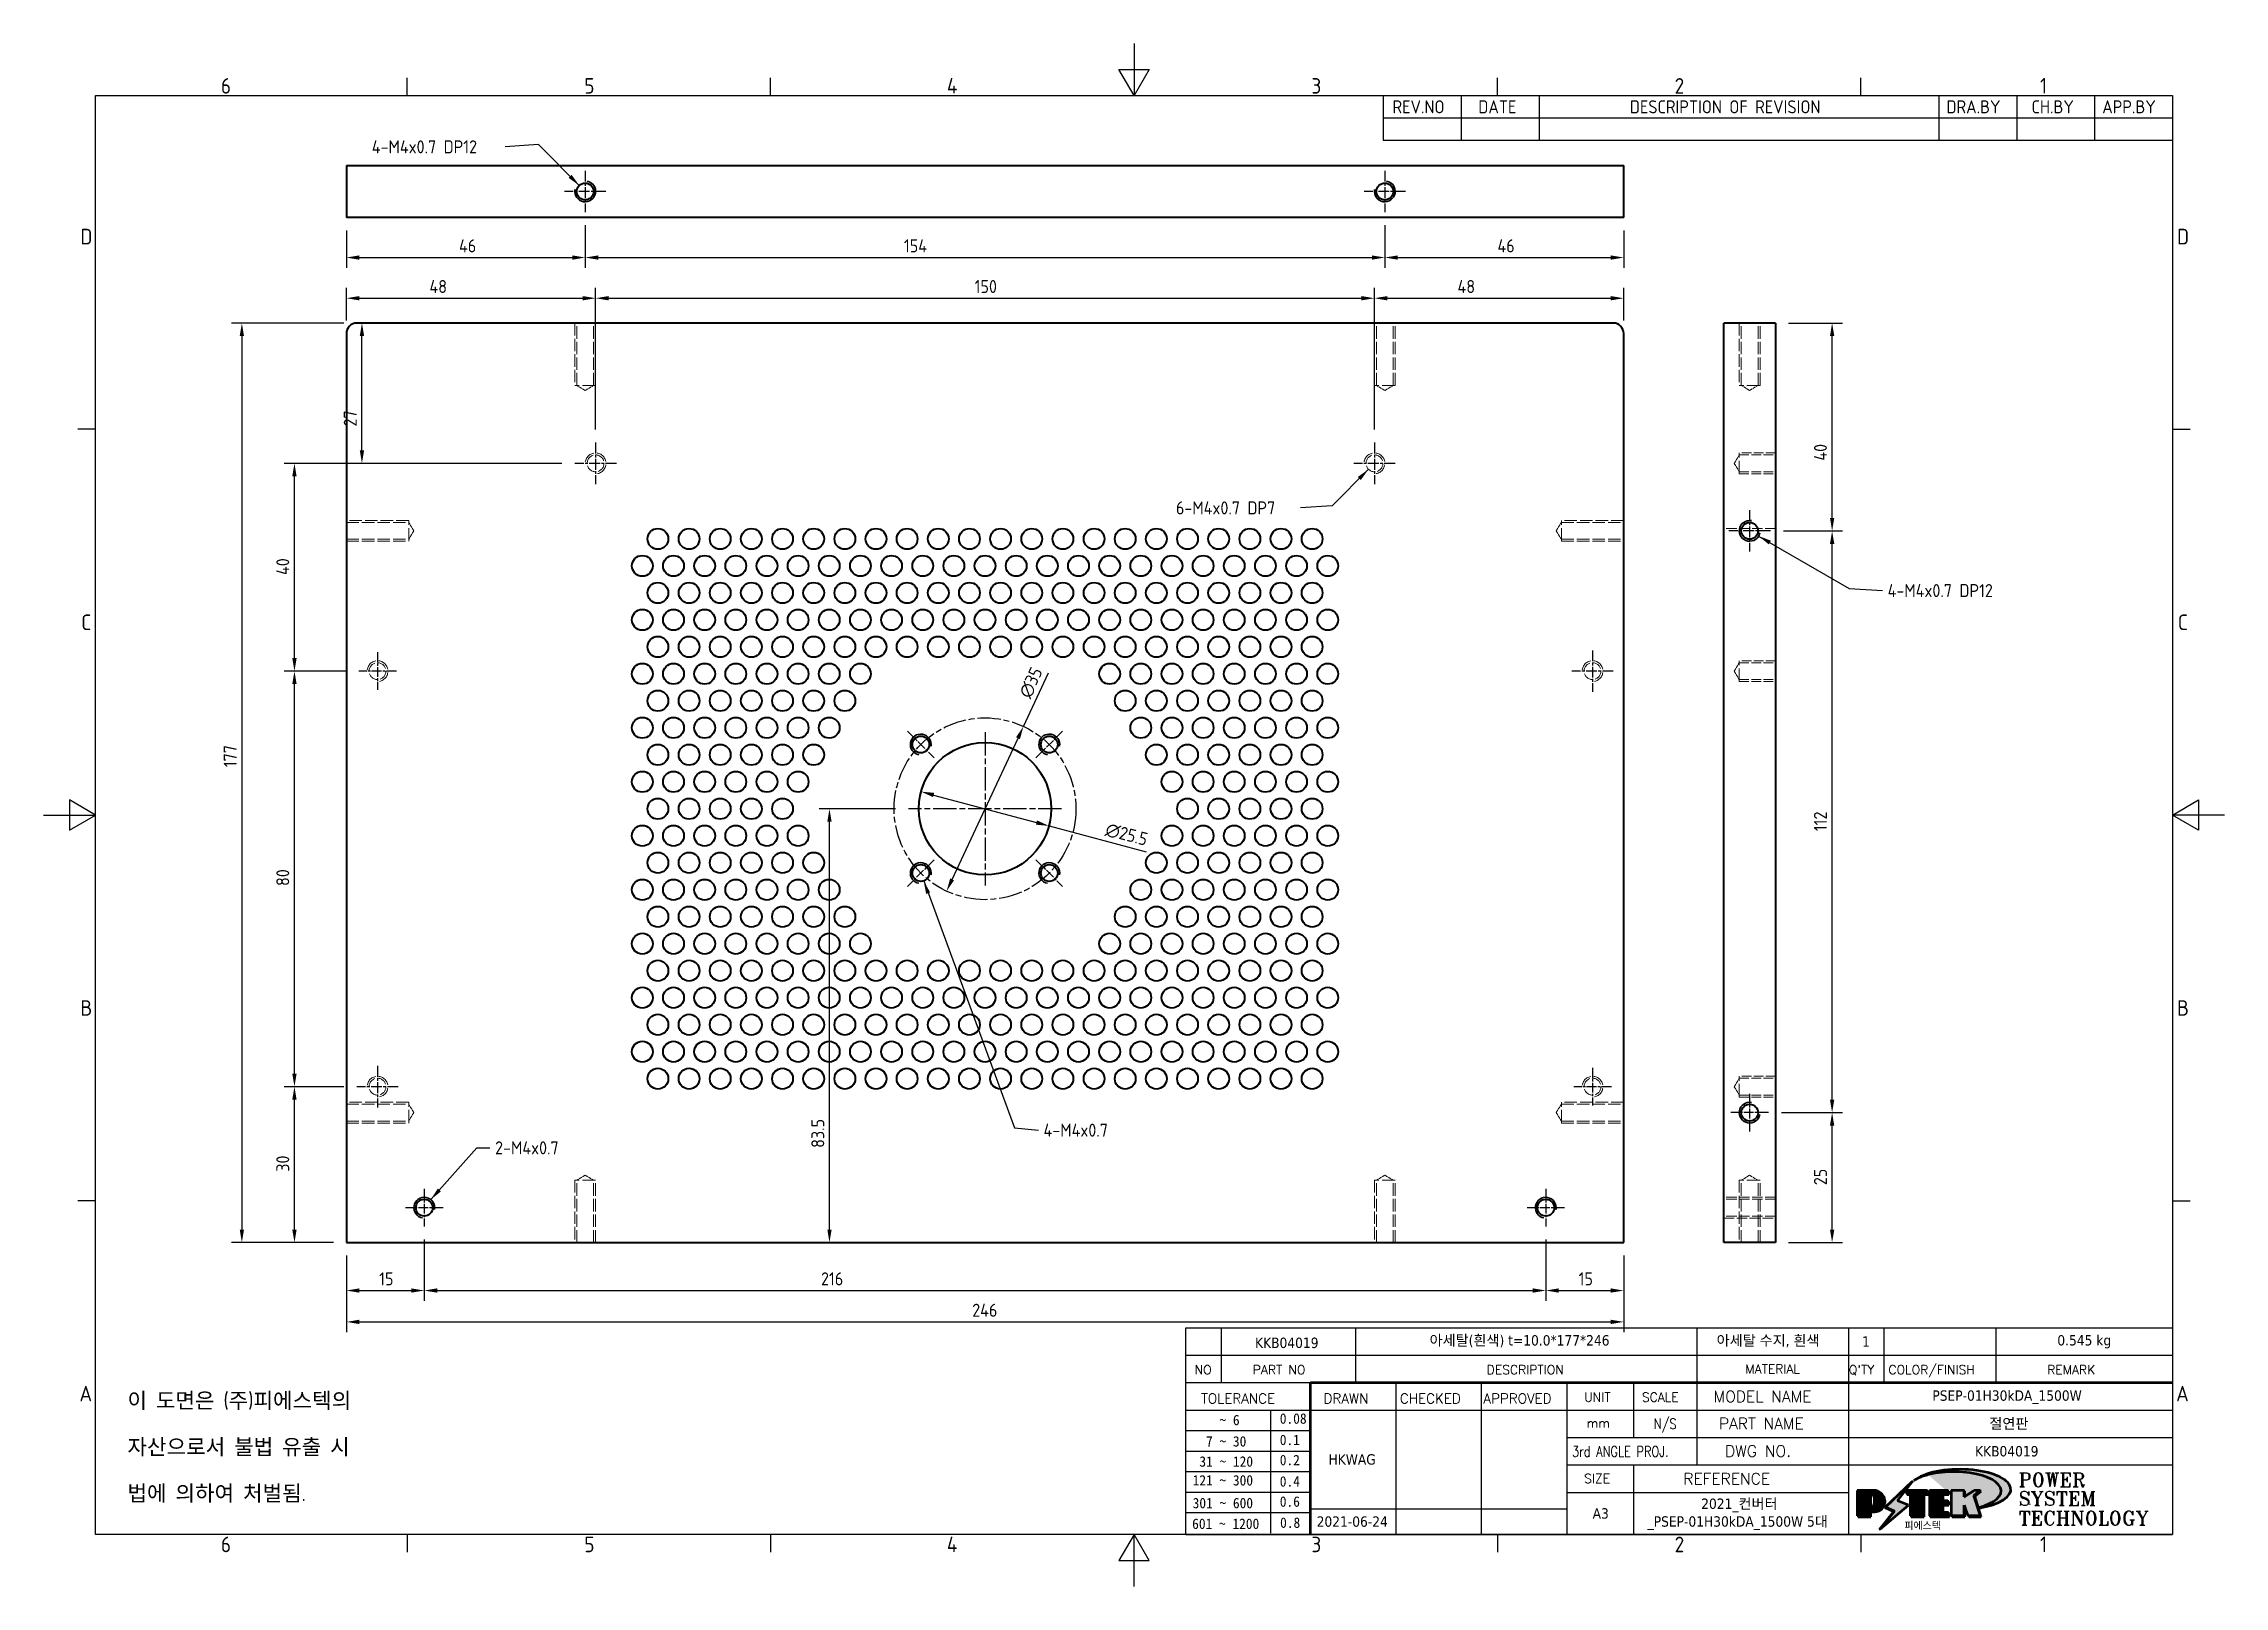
# Model space of a CAD drawing. Header units: millimetres. Extents: x 0 to 420, y 0 to 297.
import ezdxf
from ezdxf.enums import TextEntityAlignment as Align

# ---------------------------------------------------------------- set-up
doc = ezdxf.new("R2010")
doc.units = ezdxf.units.MM
doc.linetypes.add('CHAIN', pattern=[0.3543, 0.2362, -0.0295, 0.0591, -0.0295])
doc.linetypes.add('DASHED', pattern=[0.2067, 0.1654, -0.0413])
doc.layers.get('0').update_dxf_attribs({"color": 3, "lineweight": 25})
for name, color, linetype, lineweight in [('가려진 것(ISO)', 2, 'DASHED', 18), ('가시적인 것(ISO)', 3, 'Continuous', 40), ('가시적인 좁은 것(ISO)', 3, 'Continuous', 35), ('경계(ISO)', 7, 'Continuous', 25), ('기호(ISO)', 5, 'Continuous', 25), ('제목(ISO)', 5, 'Continuous', 50), ('중심 표식(ISO)', 1, 'Continuous', 25), ('중심선(ISO)', 1, 'Continuous', 25), ('치수(ISO)', 2, 'Continuous', 25), ('해치(ISO)', 7, 'Continuous', 18)]:
    doc.layers.add(name, color=color, linetype=linetype, lineweight=lineweight)
doc.styles.add('HAN_291', font='')
doc.styles.add('HAN_370', font='', dxfattribs={"width": 2})
doc.styles.add('ISO Proportiona M2B', font='isocp.shx')
doc.styles.add('RC_284', font='ROMANC.shx')
doc.styles.add('RC_287', font='ROMANC.shx')
doc.styles.add('RC_292', font='ROMANC.shx')
doc.styles.add('ROMANT_294', font='romant.shx')
doc.styles.add('문자 텍스트_M2B', font='isocp.shx')
doc.styles.add('문자 텍스트_PSTEK_POSCO', font='isocp.shx')
doc.styles.add('치수 텍스트_PSTEK_POSCO', font='isocp.shx')
doc.styles.add('텍스트 스타일198', font='tahoma.ttf')
doc.styles.add('텍스트 스타일333', font='ROMANC.shx', dxfattribs={"width": 0.8})
doc.styles.get('HAN_291').set_extended_font_data('GulimChe')
doc.styles.get('HAN_370').set_extended_font_data('GulimChe')
doc.dimstyles.new('치수_PSTEK_POSCO', dxfattribs={"dimtxt": 2.5, "dimasz": 2.5, "dimexe": 2, "dimexo": 2.5, "dimgap": 1, "dimtad": 1, "dimrnd": 1e-08, "dimdsep": 46, "dimtxsty": '치수 텍스트_PSTEK_POSCO', "dimcen": 0.09, "dimdle": 10, "dimclrd": 7, "dimclre": 7, "dimclrt": 2, "dimadec": 1, "dimazin": 2, "dimtfac": 1, "dimtmove": 0, "dimatfit": 3, "dimfxl": 0, "dimtolj": 1, "dimlwd": -1, "dimlwe": -1, "dimarcsym": 0})
doc.dimstyles.new('치수_PSTEK_POSCO$7', dxfattribs={"dimtxt": 2.5, "dimasz": 2.5, "dimexe": 2, "dimexo": 2.5, "dimgap": 1, "dimtad": 1, "dimrnd": 1e-08, "dimdsep": 46, "dimtxsty": '치수 텍스트_PSTEK_POSCO', "dimcen": 0.09, "dimdle": 10, "dimclrd": 7, "dimclre": 7, "dimclrt": 2, "dimadec": 1, "dimazin": 2, "dimtfac": 1, "dimtmove": 0, "dimatfit": 3, "dimfxl": 0, "dimtolj": 1, "dimlwd": -1, "dimlwe": -1, "dimarcsym": 0})

msp = doc.modelspace()

# ---------------------------------------------------------------- texts
at = {"layer": '기호(ISO)', "color": 2, "char_height": 2.5, "attachment_point": 7, "style": 'ISO Proportiona M2B'}
for s, insert in [('REV.NO', (259.7871, 283.5832)), ('DATE', (276.3142, 283.5832)), ('DESCRIPTION OF REVISION', (305.507, 283.5832)), ('DRA.BY', (366.4757, 283.5832)), ('CH.BY', (382.8643, 283.5832)), ('APP.BY', (396.4777, 283.5832))]:
    msp.add_mtext(s, dxfattribs=dict(at, insert=insert))
at = {"layer": '기호(ISO)', "color": 2, "char_height": 2.5, "attachment_point": 4, "line_spacing_factor": 0.4375, "style": '치수 텍스트_PSTEK_POSCO'}
for s, insert, width in [('{4-M4x0.7 DP12}', (63.2108, 277.1365), 24.696245), ('{6-M4x0.7 DP7}', (218.0791, 207.6201), 23.013915), ('{4-M4x0.7 DP12}', (355.1421, 191.7053), 24.696245), ('{4-M4x0.7}', (192.5818, 87.8256), 15.715793), ('{2-M4x0.7}', (86.9511, 84.4277), 15.435906)]:
    msp.add_mtext(s, dxfattribs=dict(at, insert=insert, width=width))
at = {"layer": '기호(ISO)', "color": 7, "insert": (16.1495, 26.6958), "char_height": 3, "width": 51.640053, "attachment_point": 4, "line_spacing_factor": 1.78626, "style": '문자 텍스트_PSTEK_POSCO'}
msp.add_mtext('{이 도면은 (주)피에스텍의\\P자산으로서 불법 유출 시 \\P법에 의하여 처벌됨.}', dxfattribs=at)

# ---------------------------------------------------------------- blocks, each defined once
blk = doc.blocks.new('경계 Default Border')
at = {"layer": '경계(ISO)'}
for p, q in [((70, 287), (70, 290.4)), ((140, 287), (140, 290.4)), ((280, 287), (280, 290.4)), ((350, 287), (350, 290.4)), ((10, 222.75), (6.6, 222.75)), ((410, 222.75), (413.4, 222.75)), ((10, 74.25), (6.6, 74.25)), ((410, 74.25), (413.4, 74.25)), ((70, 10), (70, 6.6)), ((140, 10), (140, 6.6)), ((280, 10), (280, 6.6)), ((350, 10), (350, 6.6))]:
    blk.add_line(p, q, dxfattribs=at)
at = {"layer": '경계(ISO)', "flags": 128}
for points in [[(210, 297), (210, 287), (207.11, 292), (212.89, 292), (210, 287)], [(10, 10), (10, 287), (410, 287), (410, 10), (10, 10)], [(0, 148.5), (10, 148.5), (5, 151.39), (5, 145.61), (10, 148.5)], [(420, 148.5), (410, 148.5), (415, 151.39), (415, 145.61), (410, 148.5)], [(210, 0), (210, 10), (207.11, 5), (212.89, 5), (210, 10)]]:
    blk.add_lwpolyline(points, dxfattribs=at)
at = {"layer": '경계(ISO)', "color": 2, "char_height": 3, "attachment_point": 7, "style": '문자 텍스트_M2B'}
for s, insert in [('6', (34.14, 287.37)), ('5', (104.14, 287.37)), ('4', (173.97, 287.4)), ('3', (244.17, 287.37)), ('2', (314.13, 287.37)), ('1', (384.49, 287.4)), ('D', (7.08, 258.35)), ('D', (410.88, 258.35)), ('C', (7.24, 184.1)), ('C', (411.04, 184.1)), ('B', (7.08, 109.85)), ('B', (410.88, 109.85)), ('A', (6.91, 35.62)), ('A', (410.71, 35.62)), ('6', (34.14, 6.57)), ('5', (104.14, 6.57)), ('4', (173.97, 6.6)), ('3', (244.17, 6.57)), ('2', (314.13, 6.57)), ('1', (384.49, 6.6))]:
    blk.add_mtext(s, dxfattribs=dict(at, insert=insert))
blk = doc.blocks.new('제목 블록 PSTEK')
for color, points in [(252, [(317.22, 17.06), (322.03, 21.63), (322.28, 21.94), (317.05, 16.98), (318.75, 16.19), (316, 12.72), (316.34, 13), (318.92, 16.27)]), (5, [(321.62, 17.42), (319.53, 18.25), (322.45, 22.02), (317.22, 17.06), (318.92, 16.27), (316.17, 12.8)]), (1, [(324.48, 19.61), (325.24, 19.61), (325.24, 20.26), (321.23, 20.26), (321.23, 19.61), (321.98, 19.61), (321.98, 15.34), (324.48, 15.34)]), (252, [(321.98, 19.61), (321.4, 19.61), (321.4, 19.46), (321.98, 19.46)]), (252, [(324.66, 19.46), (325.42, 19.46), (325.42, 20.11), (325.24, 20.11), (325.24, 19.61), (324.48, 19.61), (324.48, 15.34), (322.16, 15.34), (322.16, 15.19), (324.66, 15.19)]), (1, [(329.23, 20.26), (325.66, 20.26), (325.66, 15.34), (329.36, 15.34), (329.36, 15.99), (328.11, 15.99), (328.11, 17.56), (329.23, 17.56), (329.23, 18.26), (328.11, 18.26), (328.11, 19.61), (329.23, 19.61)]), (252, [(328.29, 19.46), (329.41, 19.46), (329.41, 20.11), (329.23, 20.11), (329.23, 19.61), (328.11, 19.61), (328.11, 18.26), (328.29, 18.26)]), (252, [(328.29, 17.42), (329.41, 17.42), (329.41, 18.11), (329.23, 18.11), (329.23, 17.56), (328.11, 17.56), (328.11, 15.99), (328.29, 15.99)]), (1, [(332.33, 20.26), (329.86, 20.26), (329.86, 15.34), (332.33, 15.34), (332.33, 17.43), (333.07, 15.34), (335.49, 15.34), (334.25, 19.31), (335.44, 20.26), (334.31, 20.26), (332.33, 19)]), (252, [(332.51, 16.93), (332.33, 17.43), (332.33, 15.34), (330.04, 15.34), (330.04, 15.19), (332.51, 15.19)]), (252, [(332.51, 20.11), (332.33, 20.11), (332.33, 19), (332.51, 19.11)]), (252, [(335.62, 20.11), (335.25, 20.11), (334.25, 19.31), (335.49, 15.34), (333.2, 15.34), (333.25, 15.19), (335.66, 15.19), (334.43, 19.16)]), (252, [(329.54, 15.85), (329.36, 15.85), (329.36, 15.34), (325.83, 15.34), (325.83, 15.19), (329.54, 15.19)])]:
    blk.add_hatch(color=color).paths.add_polyline_path(points)
h = blk.add_hatch(color=1)
edge = h.paths.add_edge_path(flags=0)
edge.add_line((314.22, 19.61), (314.22, 17))
edge.add_line((314.22, 17), (314.35, 17))
edge.add_arc((314.35, 17.65), 0.651, 270, 360)
edge.add_line((315, 17.65), (315, 18.96))
edge.add_arc((314.35, 18.96), 0.651, 0, 90)
edge.add_line((314.35, 19.61), (314.22, 19.61))
edge = h.paths.add_edge_path()
edge.add_arc((314.98, 18.29), 1.97, 270, 450)
edge.add_line((314.98, 20.26), (311.77, 20.26))
edge.add_line((311.77, 20.26), (311.77, 15.34))
edge.add_line((311.77, 15.34), (314.22, 15.34))
edge.add_line((314.22, 15.34), (314.22, 16.32))
edge.add_line((314.22, 16.32), (314.98, 16.32))
h = blk.add_hatch(color=252)
edge = h.paths.add_edge_path()
edge.add_arc((314.98, 18.29), 1.97, 270, 406.8279)
edge.add_arc((315.16, 18.14), 1.97, -90, 53.561, ccw=False)
edge.add_line((315.16, 16.17), (314.4, 16.17))
edge.add_line((314.4, 16.17), (314.4, 15.19))
edge.add_line((314.4, 15.19), (311.94, 15.19))
edge.add_line((311.94, 15.19), (311.94, 15.34))
edge.add_line((311.94, 15.34), (314.22, 15.34))
edge.add_line((314.22, 15.34), (314.22, 16.32))
edge.add_line((314.22, 16.32), (314.98, 16.32))
h = blk.add_hatch(color=252)
edge = h.paths.add_edge_path()
edge.add_line((314.4, 19.46), (314.53, 19.46))
edge.add_arc((314.53, 18.81), 0.651, 60.4189, 90, ccw=False)
edge.add_arc((314.35, 18.96), 0.651, 39.9699, 90)
edge.add_line((314.35, 19.61), (314.22, 19.61))
edge.add_line((314.22, 19.61), (314.22, 17))
edge.add_line((314.22, 17), (314.35, 17))
edge.add_arc((314.35, 17.65), 0.651, 270, 274.6931)
edge.add_line((314.4, 17), (314.4, 19.46))
at = {"layer": '해치(ISO)', "true_color": 0x27d1fc}
h = blk.add_hatch(color=140, dxfattribs=at)
edge = h.paths.add_edge_path()
edge.add_ellipse((330.37, 20.16), major_axis=(9.1, 0), ratio=0.40699, start_angle=301.3098, end_angle=507.7437)
edge.add_ellipse((331.53, 20.46), major_axis=(-9.82, 0), ratio=0.39426, start_angle=111.5121, end_angle=334.4703, ccw=False)
edge.add_line((335.14, 16.86), (335.1, 16.99))
at = {"color": 180}
for p, q in [((182.48, 11.79), (182.48, 51.57)), ((182.48, 51.57), (372.48, 51.57)), ((189.27, 51.57), (189.27, 41.01)), ((215.22, 41.01), (215.22, 51.57)), ((280.88, 51.57), (280.88, 41.01)), ((310.09, 51.57), (310.09, 41.01)), ((316.9, 51.57), (316.9, 41.01)), ((338.46, 51.57), (338.46, 41.01)), ((372.48, 51.57), (372.48, 11.79)), ((182.48, 46.29), (372.48, 46.29)), ((182.48, 41.01), (206.45, 41.01)), ((222.94, 11.79), (222.94, 41.01)), ((239.43, 11.79), (239.43, 41.01)), ((255.92, 11.79), (255.92, 41.01)), ((268.69, 41.01), (268.69, 30.45)), ((280.88, 41.01), (280.88, 25.17)), ((310.09, 41.01), (310.09, 11.79)), ((182.48, 35.73), (206.45, 35.73)), ((198.86, 12.03), (198.86, 35.73)), ((206.45, 35.73), (372.48, 35.73)), ((182.48, 31.78), (206.45, 31.78)), ((255.92, 30.45), (372.48, 30.45)), ((182.48, 27.83), (206.45, 27.83)), ((182.48, 23.88), (206.45, 23.88)), ((255.92, 25.17), (372.48, 25.17)), ((268.69, 25.17), (268.69, 11.79)), ((182.48, 19.93), (206.45, 19.93)), ((255.92, 19.89), (310.09, 19.89)), ((182.48, 15.98), (206.45, 15.98)), ((206.45, 16.74), (255.92, 16.74)), ((182.48, 11.79), (372.48, 11.79))]:
    blk.add_line(p, q, dxfattribs=at)
at = {"color": 7, "lineweight": 50}
for p, q in [((206.45, 11.79), (206.45, 41.01)), ((206.45, 41.01), (372.48, 41.01))]:
    blk.add_line(p, q, dxfattribs=at)
at = {"color": 7}
for p, q in [((322.28, 21.94), (317.05, 16.98)), ((322.45, 22.02), (317.22, 17.06)), ((317.22, 17.06), (322.03, 21.63)), ((319.53, 18.25), (322.45, 22.02)), ((322.03, 21.63), (322.28, 21.94)), ((314.98, 20.26), (311.77, 20.26)), ((311.77, 20.26), (311.77, 15.34)), ((314.98, 20.26), (311.77, 20.26)), ((311.77, 20.26), (311.77, 15.34)), ((314.22, 17), (314.22, 19.61)), ((314.22, 19.61), (314.35, 19.61)), ((314.35, 19.61), (314.22, 19.61)), ((314.22, 19.61), (314.22, 17)), ((314.22, 17), (314.22, 19.61)), ((314.22, 19.61), (314.35, 19.61)), ((314.35, 17), (314.22, 17)), ((314.22, 17), (314.35, 17)), ((314.35, 17), (314.22, 17)), ((314.4, 19.46), (314.53, 19.46)), ((314.4, 17), (314.4, 19.46)), ((315, 18.96), (315, 17.65)), ((315, 18.96), (315, 17.65)), ((316.17, 12.8), (321.62, 17.42)), ((317.05, 16.98), (318.75, 16.19)), ((318.92, 16.27), (317.22, 17.06)), ((317.22, 17.06), (318.92, 16.27)), ((321.62, 17.42), (319.53, 18.25)), ((325.24, 20.26), (321.23, 20.26)), ((321.23, 20.26), (321.23, 19.61)), ((325.24, 20.26), (321.23, 20.26)), ((321.23, 20.26), (321.23, 19.61)), ((321.23, 19.61), (321.98, 19.61)), ((321.23, 19.61), (321.98, 19.61)), ((321.4, 19.61), (321.4, 19.46)), ((321.98, 19.61), (321.4, 19.61)), ((321.4, 19.46), (321.98, 19.46)), ((321.98, 19.61), (321.98, 15.34)), ((321.98, 19.46), (321.98, 19.61)), ((321.98, 19.61), (321.98, 15.34)), ((324.48, 19.61), (325.24, 19.61)), ((324.48, 15.34), (324.48, 19.61)), ((325.24, 19.61), (324.48, 19.61)), ((324.48, 19.61), (324.48, 15.34)), ((324.48, 19.61), (325.24, 19.61)), ((324.48, 15.34), (324.48, 19.61)), ((324.66, 19.46), (325.42, 19.46)), ((324.66, 15.19), (324.66, 19.46)), ((325.24, 19.61), (325.24, 20.26)), ((325.24, 19.61), (325.24, 20.26)), ((325.42, 20.11), (325.24, 20.11)), ((325.24, 20.11), (325.24, 19.61)), ((325.42, 19.46), (325.42, 20.11)), ((329.23, 20.26), (325.66, 20.26)), ((325.66, 20.26), (325.66, 15.34)), ((325.66, 20.26), (325.66, 15.34)), ((329.23, 20.26), (325.66, 20.26)), ((328.11, 18.26), (328.11, 19.61)), ((328.11, 19.61), (329.23, 19.61)), ((329.23, 19.61), (328.11, 19.61)), ((328.11, 19.61), (328.11, 18.26)), ((328.11, 18.26), (328.11, 19.61)), ((328.11, 19.61), (329.23, 19.61)), ((329.23, 18.26), (328.11, 18.26)), ((328.11, 18.26), (328.29, 18.26)), ((329.23, 18.26), (328.11, 18.26)), ((328.11, 17.56), (329.23, 17.56)), ((328.11, 15.99), (328.11, 17.56)), ((329.23, 17.56), (328.11, 17.56)), ((328.11, 17.56), (328.11, 15.99)), ((328.11, 17.56), (329.23, 17.56)), ((328.11, 15.99), (328.11, 17.56)), ((328.29, 18.26), (328.29, 19.46)), ((328.29, 19.46), (329.41, 19.46)), ((328.29, 15.99), (328.29, 17.42)), ((328.29, 17.42), (329.41, 17.42)), ((329.23, 19.61), (329.23, 20.26)), ((329.23, 19.61), (329.23, 20.26)), ((329.41, 20.11), (329.23, 20.11)), ((329.23, 20.11), (329.23, 19.61)), ((329.23, 17.56), (329.23, 18.26)), ((329.23, 17.56), (329.23, 18.26)), ((329.41, 18.11), (329.23, 18.11)), ((329.23, 18.11), (329.23, 17.56)), ((329.41, 19.46), (329.41, 20.11)), ((329.41, 17.42), (329.41, 18.11)), ((332.33, 20.26), (329.86, 20.26)), ((329.86, 20.26), (329.86, 15.34)), ((329.86, 20.26), (329.86, 15.34)), ((332.33, 20.26), (329.86, 20.26)), ((334.31, 20.26), (332.33, 19)), ((332.33, 19), (332.33, 20.26)), ((334.31, 20.26), (332.33, 19)), ((332.33, 19), (332.33, 20.26)), ((332.51, 20.11), (332.33, 20.11)), ((332.33, 20.11), (332.33, 19)), ((332.33, 19), (332.51, 19.11)), ((332.33, 17.43), (333.07, 15.34)), ((332.33, 15.34), (332.33, 17.43)), ((332.51, 16.93), (332.33, 17.43)), ((332.33, 17.43), (332.33, 15.34)), ((332.33, 17.43), (333.07, 15.34)), ((332.33, 15.34), (332.33, 17.43)), ((332.51, 19.11), (332.51, 20.11)), ((332.51, 15.19), (332.51, 16.93)), ((334.25, 19.31), (335.44, 20.26)), ((334.25, 19.31), (335.44, 20.26)), ((335.25, 20.11), (334.25, 19.31)), ((335.49, 15.34), (334.25, 19.31)), ((334.25, 19.31), (335.49, 15.34)), ((335.49, 15.34), (334.25, 19.31)), ((335.44, 20.26), (334.31, 20.26)), ((335.44, 20.26), (334.31, 20.26)), ((334.43, 19.16), (335.62, 20.11)), ((335.66, 15.19), (334.43, 19.16)), ((335.62, 20.11), (335.25, 20.11)), ((345.04, 17.5), (344.99, 17.69)), ((311.77, 15.34), (314.22, 15.34)), ((311.77, 15.34), (314.22, 15.34)), ((314.22, 15.34), (311.94, 15.34)), ((311.94, 15.34), (311.94, 15.19)), ((311.94, 15.19), (314.4, 15.19)), ((314.22, 16.32), (314.98, 16.32)), ((314.22, 15.34), (314.22, 16.32)), ((314.98, 16.32), (314.22, 16.32)), ((314.22, 16.32), (314.22, 15.34)), ((314.22, 16.32), (314.98, 16.32)), ((314.22, 15.34), (314.22, 16.32)), ((314.4, 16.17), (315.16, 16.17)), ((314.4, 15.19), (314.4, 16.17)), ((318.75, 16.19), (316, 12.72)), ((316, 12.72), (316.34, 13)), ((318.92, 16.27), (316.17, 12.8)), ((316.34, 13), (318.92, 16.27)), ((321.98, 15.34), (324.48, 15.34)), ((321.98, 15.34), (324.48, 15.34)), ((324.48, 15.34), (322.16, 15.34)), ((322.16, 15.34), (322.16, 15.19)), ((322.16, 15.19), (324.66, 15.19)), ((325.66, 15.34), (329.36, 15.34)), ((325.66, 15.34), (329.36, 15.34)), ((329.36, 15.34), (325.83, 15.34)), ((325.83, 15.34), (325.83, 15.19)), ((325.83, 15.19), (329.54, 15.19)), ((329.36, 15.99), (328.11, 15.99)), ((328.11, 15.99), (328.29, 15.99)), ((329.36, 15.99), (328.11, 15.99)), ((329.36, 15.34), (329.36, 15.99)), ((329.36, 15.34), (329.36, 15.99)), ((329.54, 15.85), (329.36, 15.85)), ((329.36, 15.85), (329.36, 15.34)), ((329.54, 15.19), (329.54, 15.85)), ((329.86, 15.34), (332.33, 15.34)), ((329.86, 15.34), (332.33, 15.34)), ((332.33, 15.34), (330.04, 15.34)), ((330.04, 15.34), (330.04, 15.19)), ((330.04, 15.19), (332.51, 15.19)), ((333.07, 15.34), (335.49, 15.34)), ((333.07, 15.34), (335.49, 15.34)), ((335.49, 15.34), (333.2, 15.34)), ((333.2, 15.34), (333.25, 15.19)), ((333.25, 15.19), (335.66, 15.19))]:
    blk.add_line(p, q, dxfattribs=at)
at = {"color": 5}
for p, q in [((322.45, 22.02), (317.22, 17.06)), ((319.53, 18.25), (322.45, 22.02)), ((316.17, 12.8), (321.62, 17.42)), ((317.22, 17.06), (318.92, 16.27)), ((321.62, 17.42), (319.53, 18.25)), ((318.92, 16.27), (316.17, 12.8))]:
    blk.add_line(p, q, dxfattribs=at)
at = {"color": 1}
for p, q in [((314.98, 20.26), (311.77, 20.26)), ((311.77, 20.26), (311.77, 15.34)), ((314.22, 17), (314.22, 19.61)), ((314.22, 19.61), (314.35, 19.61)), ((314.35, 17), (314.22, 17)), ((315, 18.96), (315, 17.65)), ((325.24, 20.26), (321.23, 20.26)), ((321.23, 20.26), (321.23, 19.61)), ((321.23, 19.61), (321.98, 19.61)), ((321.98, 19.61), (321.98, 15.34)), ((324.48, 19.61), (325.24, 19.61)), ((324.48, 15.34), (324.48, 19.61)), ((325.24, 19.61), (325.24, 20.26)), ((329.23, 20.26), (325.66, 20.26)), ((325.66, 20.26), (325.66, 15.34)), ((328.11, 18.26), (328.11, 19.61)), ((328.11, 19.61), (329.23, 19.61)), ((329.23, 18.26), (328.11, 18.26)), ((328.11, 17.56), (329.23, 17.56)), ((328.11, 15.99), (328.11, 17.56)), ((329.23, 19.61), (329.23, 20.26)), ((329.23, 17.56), (329.23, 18.26)), ((332.33, 20.26), (329.86, 20.26)), ((329.86, 20.26), (329.86, 15.34)), ((334.31, 20.26), (332.33, 19)), ((332.33, 19), (332.33, 20.26)), ((332.33, 17.43), (333.07, 15.34)), ((332.33, 15.34), (332.33, 17.43)), ((334.25, 19.31), (335.44, 20.26)), ((335.49, 15.34), (334.25, 19.31)), ((335.44, 20.26), (334.31, 20.26)), ((311.77, 15.34), (314.22, 15.34)), ((314.22, 16.32), (314.98, 16.32)), ((314.22, 15.34), (314.22, 16.32)), ((321.98, 15.34), (324.48, 15.34)), ((325.66, 15.34), (329.36, 15.34)), ((329.36, 15.99), (328.11, 15.99)), ((329.36, 15.34), (329.36, 15.99)), ((329.86, 15.34), (332.33, 15.34)), ((333.07, 15.34), (335.49, 15.34))]:
    blk.add_line(p, q, dxfattribs=at)
at = {"color": 7}
for centre, radius, start, end in [((314.35, 18.96), 0.651, 0, 90), ((314.35, 18.96), 0.651, 39.9699, 90), ((314.35, 18.96), 0.651, 0, 90), ((314.35, 17.65), 0.651, 270, 0), ((314.35, 17.65), 0.651, 270, 0), ((314.35, 17.65), 0.651, 270, 274.6931), ((314.53, 18.81), 0.651, 60.4189, 90), ((314.98, 18.29), 1.97, 270, 90), ((314.98, 18.29), 1.97, 270, 90), ((314.98, 18.29), 1.97, 270, 46.8279), ((315.16, 18.14), 1.97, 270, 53.561)]:
    blk.add_arc(centre, radius, start, end, dxfattribs=at)
at = {"color": 1}
for centre, radius, start, end in [((314.35, 18.96), 0.651, 0, 90), ((314.35, 17.65), 0.651, 270, 0), ((314.98, 18.29), 1.97, 270, 90)]:
    blk.add_arc(centre, radius, start, end, dxfattribs=at)
at = {"layer": '제목(ISO)', "lineweight": 18}
blk.add_line((182.48, 35.73), (182.48, 11.79), dxfattribs=at)
at = {"layer": '제목(ISO)'}
for p, q in [((322.28, 21.94), (317.05, 16.98)), ((322.45, 22.02), (317.22, 17.06)), ((317.22, 17.06), (322.03, 21.63)), ((319.53, 18.25), (322.45, 22.02)), ((322.03, 21.63), (322.28, 21.94)), ((314.98, 20.26), (311.77, 20.26)), ((311.77, 20.26), (311.77, 15.34)), ((314.22, 17), (314.22, 19.61)), ((314.22, 19.61), (314.35, 19.61)), ((314.35, 19.61), (314.22, 19.61)), ((314.22, 19.61), (314.22, 17)), ((314.35, 17), (314.22, 17)), ((314.22, 17), (314.35, 17)), ((314.4, 19.46), (314.53, 19.46)), ((314.4, 17), (314.4, 19.46)), ((315, 18.96), (315, 17.65)), ((316.17, 12.8), (321.62, 17.42)), ((317.05, 16.98), (318.75, 16.19)), ((317.22, 17.06), (318.92, 16.27)), ((318.92, 16.27), (317.22, 17.06)), ((321.62, 17.42), (319.53, 18.25)), ((325.24, 20.26), (321.23, 20.26)), ((321.23, 20.26), (321.23, 19.61)), ((321.23, 19.61), (321.98, 19.61)), ((321.98, 19.61), (321.4, 19.61)), ((321.4, 19.61), (321.4, 19.46)), ((321.4, 19.46), (321.98, 19.46)), ((321.98, 19.61), (321.98, 15.34)), ((321.98, 19.46), (321.98, 19.61)), ((324.48, 19.61), (325.24, 19.61)), ((324.48, 15.34), (324.48, 19.61)), ((325.24, 19.61), (324.48, 19.61)), ((324.48, 19.61), (324.48, 15.34)), ((324.66, 19.46), (325.42, 19.46)), ((324.66, 15.19), (324.66, 19.46)), ((325.24, 19.61), (325.24, 20.26)), ((325.42, 20.11), (325.24, 20.11)), ((325.24, 20.11), (325.24, 19.61)), ((325.42, 19.46), (325.42, 20.11)), ((329.23, 20.26), (325.66, 20.26)), ((325.66, 20.26), (325.66, 15.34)), ((328.11, 18.26), (328.11, 19.61)), ((328.11, 19.61), (329.23, 19.61)), ((329.23, 19.61), (328.11, 19.61)), ((328.11, 19.61), (328.11, 18.26)), ((329.23, 18.26), (328.11, 18.26)), ((328.11, 18.26), (328.29, 18.26)), ((328.11, 15.99), (328.11, 17.56)), ((328.11, 17.56), (329.23, 17.56)), ((329.23, 17.56), (328.11, 17.56)), ((328.11, 17.56), (328.11, 15.99)), ((328.29, 19.46), (329.41, 19.46)), ((328.29, 18.26), (328.29, 19.46)), ((328.29, 17.42), (329.41, 17.42)), ((328.29, 15.99), (328.29, 17.42)), ((329.23, 19.61), (329.23, 20.26)), ((329.41, 20.11), (329.23, 20.11)), ((329.23, 20.11), (329.23, 19.61)), ((329.23, 17.56), (329.23, 18.26)), ((329.41, 18.11), (329.23, 18.11)), ((329.23, 18.11), (329.23, 17.56)), ((329.41, 19.46), (329.41, 20.11)), ((329.41, 17.42), (329.41, 18.11)), ((332.33, 20.26), (329.86, 20.26)), ((329.86, 20.26), (329.86, 15.34)), ((334.31, 20.26), (332.33, 19)), ((332.33, 19), (332.33, 20.26)), ((332.51, 20.11), (332.33, 20.11)), ((332.33, 20.11), (332.33, 19)), ((332.33, 19), (332.51, 19.11)), ((332.33, 15.34), (332.33, 17.43)), ((332.33, 17.43), (333.07, 15.34)), ((332.51, 16.93), (332.33, 17.43)), ((332.33, 17.43), (332.33, 15.34)), ((332.51, 19.11), (332.51, 20.11)), ((332.51, 15.19), (332.51, 16.93)), ((334.25, 19.31), (335.44, 20.26)), ((335.25, 20.11), (334.25, 19.31)), ((335.49, 15.34), (334.25, 19.31)), ((334.25, 19.31), (335.49, 15.34)), ((335.44, 20.26), (334.31, 20.26)), ((334.43, 19.16), (335.62, 20.11)), ((335.66, 15.19), (334.43, 19.16)), ((335.62, 20.11), (335.25, 20.11)), ((311.77, 15.34), (314.22, 15.34)), ((314.22, 15.34), (311.94, 15.34)), ((311.94, 15.34), (311.94, 15.19)), ((311.94, 15.19), (314.4, 15.19)), ((314.22, 15.34), (314.22, 16.32)), ((314.22, 16.32), (314.98, 16.32)), ((314.98, 16.32), (314.22, 16.32)), ((314.22, 16.32), (314.22, 15.34)), ((314.4, 15.19), (314.4, 16.17)), ((314.4, 16.17), (315.16, 16.17)), ((318.75, 16.19), (316, 12.72)), ((316, 12.72), (316.34, 13)), ((318.92, 16.27), (316.17, 12.8)), ((316.34, 13), (318.92, 16.27)), ((321.98, 15.34), (324.48, 15.34)), ((324.48, 15.34), (322.16, 15.34)), ((322.16, 15.34), (322.16, 15.19)), ((322.16, 15.19), (324.66, 15.19)), ((325.66, 15.34), (329.36, 15.34)), ((329.36, 15.34), (325.83, 15.34)), ((325.83, 15.34), (325.83, 15.19)), ((325.83, 15.19), (329.54, 15.19)), ((329.36, 15.99), (328.11, 15.99)), ((328.11, 15.99), (328.29, 15.99)), ((329.36, 15.34), (329.36, 15.99)), ((329.54, 15.85), (329.36, 15.85)), ((329.36, 15.85), (329.36, 15.34)), ((329.54, 15.19), (329.54, 15.85)), ((329.86, 15.34), (332.33, 15.34)), ((332.33, 15.34), (330.04, 15.34)), ((330.04, 15.34), (330.04, 15.19)), ((330.04, 15.19), (332.51, 15.19)), ((333.07, 15.34), (335.49, 15.34)), ((335.49, 15.34), (333.2, 15.34)), ((333.2, 15.34), (333.25, 15.19)), ((333.25, 15.19), (335.66, 15.19))]:
    blk.add_line(p, q, dxfattribs=at)
at = {"layer": '제목(ISO)', "color": 4}
blk.add_line((335.14, 16.86), (335.1, 16.99), dxfattribs=at)
at = {"layer": '제목(ISO)'}
for centre, radius, start, end in [((314.35, 18.96), 0.651, 0, 90), ((314.35, 18.96), 0.651, 39.9699, 90), ((314.35, 17.65), 0.651, 270, 0), ((314.35, 17.65), 0.651, 270, 274.6931), ((314.53, 18.81), 0.651, 60.4189, 90), ((314.98, 18.29), 1.97, 46.8279, 90), ((314.98, 18.29), 1.97, 270, 46.8279), ((314.98, 18.29), 1.97, 270, 46.8279), ((315.16, 18.14), 1.97, 270, 53.561)]:
    blk.add_arc(centre, radius, start, end, dxfattribs=at)
at = {"layer": '제목(ISO)', "color": 4}
for centre, major_axis, ratio, start_param, end_param in [((331.53, 20.46), (9.82, 0), 0.39426, 5.087845, 8.9792), ((330.37, 20.16), (9.1, 0), 0.40699, 5.258849, 8.861799)]:
    blk.add_ellipse(centre, major_axis=major_axis, ratio=ratio, start_param=start_param, end_param=end_param, dxfattribs=at)
at = {"color": 2}
for s, height, style, p in [('NO', 1.742, 'RC_284', (184.14, 42.62)), ('PART NO', 1.742, 'RC_284', (195.34, 42.62)), ('DESCRIPTION', 1.7424, 'RC_284', (240.4, 42.62)), ("Q'TY", 1.742, 'RC_284', (310.14, 42.62)), ('COLOR/FINISH', 1.7424, 'RC_284', (317.77, 42.62)), ('REMARK', 1.742, 'RC_284', (348.35, 42.62)), (' TOLERANCE', 1.9, 'RC_287', (184.09, 37.01)), ('DRAWN', 1.9, 'RC_287', (208.98, 37.01)), ('CHECKED', 1.9, 'RC_287', (223.69, 37.01)), ('APPROVED', 1.9, 'RC_287', (239.78, 37.01)), ('UNIT', 1.742, 'RC_284', (259.17, 37.34)), ('SCALE', 1.742, 'RC_284', (270.29, 37.34)), ('MODEL NAME', 2.178, 'RC_292', (284.1, 37.25)), ('    ~ 6', 2, 'HAN_291', (183.77, 32.82)), ('0.08', 2, 'HAN_291', (200.55, 33.1)), ('PART NAME', 2.178, 'RC_292', (285.14, 32.03)), ('  7 ~ 30', 2, 'HAN_291', (183.77, 28.71)), ('0.1', 2, 'HAN_291', (200.55, 28.99)), ('mm', 1.742, 'RC_284', (259.65, 32.35)), (' 31 ~ 120', 2, 'HAN_291', (183.77, 24.83)), ('0.2', 2, 'HAN_291', (200.55, 25.11)), (' DWG NO.', 2.178, 'RC_292', (284.81, 26.75)), ('121 ~ 300', 2, 'HAN_291', (183.77, 21.21)), ('0.4', 2, 'HAN_291', (200.55, 21)), ('SIZE', 1.742, 'RC_284', (259.17, 21.69)), ('REFERENCE', 2.178, 'RC_292', (278.27, 21.43)), ('301 ~ 600', 2, 'HAN_291', (183.77, 16.83)), ('0.6', 2, 'HAN_291', (200.55, 17.12)), ('601 ~ 1200', 2, 'HAN_291', (183.68, 12.85)), ('0.8', 2, 'HAN_291', (200.61, 13.06))]:
    blk.add_text(s, height=height, dxfattribs=dict(at, style=style)).set_placement(p)
at = {"color": 2, "style": 'RC_284'}
blk.add_text('MATERIAL', height=1.742, dxfattribs=at).set_placement((295.48, 43.65), align=Align.MIDDLE_CENTER)
at = {"color": 7, "style": '텍스트 스타일333', "width": 0.8}
blk.add_text('N/S', height=2, dxfattribs=at).set_placement((274.78, 33.09), align=Align.MIDDLE_CENTER)
at = {"color": 2, "style": '텍스트 스타일333', "width": 0.8}
blk.add_text('3rd ANGLE PROJ.', height=2, dxfattribs=at).set_placement((256.84, 26.76))
at = {"color": 7, "style": 'ROMANT_294'}
for s, p in [('POWER', (342.83, 20.97)), ('SYSTEM', (342.83, 17.33)), ('TECHNOLOGY', (342.83, 13.57))]:
    blk.add_text(s, height=2.7, dxfattribs=at).set_placement(p)
at = {"color": 7, "insert": (320.85, 14.21), "char_height": 1.4, "attachment_point": 1, "line_spacing_factor": 0.332, "style": 'HAN_370'}
blk.add_mtext('\\fHY견고딕|b0|i0;\\H1.4000;피에스텍', dxfattribs=at)
at = {"layer": '제목(ISO)', "color": 7, "style": '텍스트 스타일198'}
for tag, p in [('설명_001', (229.4, 48.15)), ('질량\\P3;_001', (350.3, 48.16)), ('부품_번호_001', (195.79, 47.68)), ('재질_001', (284.69, 48.13)), ("3._Q'TY_001", (312.71, 47.92)), ('1._MODEL_NAME_001', (326.23, 37.52)), ('제목_001', (337.21, 32.13)), ('설계자_001', (209.94, 25.23)), ('부품_번호_001', (334.45, 26.81)), ('시트_크기_001', (260.81, 14.84)), ('프로젝트_001', (281.71, 16.71)), ('작성_날짜_001', (207.65, 13.27)), ('프로젝트_002', (271.39, 13.28))]:
    blk.add_attdef(tag, p, '', height=2, dxfattribs=at)
for tag, p in [('4._COLOR', (327.68, 48.93)), ('점검자', (231.18, 26.23)), ('엔지니어링_승인자', (247.67, 26.23)), ('점검_날짜', (231.18, 14.27)), ('엔지니어링_승인_날짜', (247.67, 14.27))]:
    blk.add_attdef(tag, text='', height=2, dxfattribs=at).set_placement(p, align=Align.MIDDLE_CENTER)
blk = doc.blocks.new('*D21')
at = {"layer": 'Defpoints', "color": 0, "transparency": 16777216}
for p in [(48.31, 176.2), (60.69, 176.2), (60.31, 96.2)]:
    blk.add_point(p, dxfattribs=at)
at = {"layer": '치수(ISO)', "color": 7, "transparency": 16777216}
for p, q in [((58.19, 176.2), (46.31, 176.2)), ((48.31, 98.7), (48.31, 173.7)), ((57.81, 96.2), (46.31, 96.2))]:
    blk.add_line(p, q, dxfattribs=at)
for points in [[(47.89, 173.7), (48.73, 173.7), (48.31, 176.2)], [(47.89, 98.7), (48.73, 98.7), (48.31, 96.2)]]:
    blk.add_solid(points, dxfattribs=at)
at = {"layer": '치수(ISO)', "color": 2, "transparency": 16777216, "insert": (46.06, 134.83), "char_height": 2.5, "attachment_point": 4, "rotation": 90, "style": '치수 텍스트_PSTEK_POSCO'}
blk.add_mtext('\\A1;80', dxfattribs=at)
blk = doc.blocks.new('*D22')
at = {"layer": 'Defpoints', "color": 0, "transparency": 16777216}
for p in [(151.35, 149.7), (166.56, 149.7), (151.35, 66.2)]:
    blk.add_point(p, dxfattribs=at)
at = {"layer": '치수(ISO)', "color": 7, "transparency": 16777216}
for p, q in [((164.06, 149.7), (149.35, 149.7)), ((151.35, 68.7), (151.35, 147.2))]:
    blk.add_line(p, q, dxfattribs=at)
for points in [[(150.94, 147.2), (151.77, 147.2), (151.35, 149.7)], [(150.94, 68.7), (151.77, 68.7), (151.35, 66.2)]]:
    blk.add_solid(points, dxfattribs=at)
at = {"layer": '치수(ISO)', "color": 2, "transparency": 16777216, "insert": (149.1, 84.42), "char_height": 2.5, "attachment_point": 4, "rotation": 90, "style": '치수 텍스트_PSTEK_POSCO'}
blk.add_mtext('\\A1;83.5', dxfattribs=at)
blk = doc.blocks.new('*D23')
at = {"layer": 'Defpoints', "color": 0, "transparency": 16777216}
for p in [(188.71, 165.56), (173.91, 133.84)]:
    blk.add_point(p, dxfattribs=at)
at = {"layer": '치수(ISO)', "color": 7, "transparency": 16777216}
for p, q in [((188.71, 165.56), (193.52, 175.86)), ((174.96, 136.11), (187.66, 163.29))]:
    blk.add_line(p, q, dxfattribs=at)
for points in [[(187.28, 163.47), (188.03, 163.11), (188.71, 165.56)], [(174.59, 136.28), (175.34, 135.93), (173.91, 133.84)]]:
    blk.add_solid(points, dxfattribs=at)
at = {"layer": '치수(ISO)', "color": 2, "transparency": 16777216, "insert": (188.9, 171.28), "char_height": 2.5, "attachment_point": 4, "rotation": 64.9722, "style": '치수 텍스트_PSTEK_POSCO'}
blk.add_mtext('\\A1;∅35', dxfattribs=at)
blk = doc.blocks.new('*D24')
at = {"layer": 'Defpoints', "color": 0, "transparency": 16777216}
for p in [(168.99, 153), (193.63, 146.4)]:
    blk.add_point(p, dxfattribs=at)
at = {"layer": '치수(ISO)', "color": 7, "transparency": 16777216}
for p, q in [((171.41, 152.35), (191.21, 147.05)), ((193.63, 146.4), (212.34, 141.39))]:
    blk.add_line(p, q, dxfattribs=at)
for points in [[(171.52, 152.76), (171.3, 151.95), (168.99, 153)], [(191.32, 147.45), (191.1, 146.64), (193.63, 146.4)]]:
    blk.add_solid(points, dxfattribs=at)
at = {"layer": '치수(ISO)', "color": 2, "transparency": 16777216, "insert": (204.61, 145.79), "char_height": 2.5, "attachment_point": 4, "rotation": 345, "style": '치수 텍스트_PSTEK_POSCO'}
blk.add_mtext('\\A1;∅25.5', dxfattribs=at)
blk = doc.blocks.new('*D25')
at = {"layer": 'Defpoints', "color": 0, "transparency": 16777216}
for p in [(289.31, 69.28), (304.31, 66.2), (304.31, 56.95)]:
    blk.add_point(p, dxfattribs=at)
at = {"layer": '치수(ISO)', "color": 7, "transparency": 16777216}
for p, q in [((289.31, 66.78), (289.31, 54.95)), ((304.31, 63.7), (304.31, 54.95)), ((291.81, 56.95), (301.81, 56.95))]:
    blk.add_line(p, q, dxfattribs=at)
for points in [[(291.81, 57.37), (291.81, 56.54), (289.31, 56.95)], [(301.81, 57.37), (301.81, 56.54), (304.31, 56.95)]]:
    blk.add_solid(points, dxfattribs=at)
at = {"layer": '치수(ISO)', "color": 2, "transparency": 16777216, "insert": (295.63, 59.2), "char_height": 2.5, "attachment_point": 4, "style": '치수 텍스트_PSTEK_POSCO'}
blk.add_mtext('\\A1;15', dxfattribs=at)
blk = doc.blocks.new('*D26')
at = {"layer": 'Defpoints', "color": 0, "transparency": 16777216}
for p in [(58.31, 263.54), (104.31, 264.54), (104.31, 255.82)]:
    blk.add_point(p, dxfattribs=at)
at = {"layer": '치수(ISO)', "color": 7, "transparency": 16777216}
for p, q in [((58.31, 261.04), (58.31, 253.82)), ((104.31, 262.04), (104.31, 253.82)), ((60.81, 255.82), (101.81, 255.82))]:
    blk.add_line(p, q, dxfattribs=at)
for points in [[(60.81, 256.23), (60.81, 255.4), (58.31, 255.82)], [(101.81, 256.23), (101.81, 255.4), (104.31, 255.82)]]:
    blk.add_solid(points, dxfattribs=at)
at = {"layer": '치수(ISO)', "color": 2, "transparency": 16777216, "insert": (80, 258.07), "char_height": 2.5, "attachment_point": 4, "style": '치수 텍스트_PSTEK_POSCO'}
blk.add_mtext('\\A1;46', dxfattribs=at)
blk = doc.blocks.new('*D27')
at = {"layer": 'Defpoints', "color": 0, "transparency": 16777216}
for p in [(104.31, 264.54), (258.31, 264.54), (258.31, 255.82)]:
    blk.add_point(p, dxfattribs=at)
at = {"layer": '치수(ISO)', "color": 7, "transparency": 16777216}
for p, q in [((104.31, 262.04), (104.31, 253.82)), ((258.31, 262.04), (258.31, 253.82)), ((106.81, 255.82), (255.81, 255.82))]:
    blk.add_line(p, q, dxfattribs=at)
for points in [[(106.81, 256.23), (106.81, 255.4), (104.31, 255.82)], [(255.81, 256.23), (255.81, 255.4), (258.31, 255.82)]]:
    blk.add_solid(points, dxfattribs=at)
at = {"layer": '치수(ISO)', "color": 2, "transparency": 16777216, "insert": (165.69, 258.07), "char_height": 2.5, "attachment_point": 4, "style": '치수 텍스트_PSTEK_POSCO'}
blk.add_mtext('\\A1;154', dxfattribs=at)
blk = doc.blocks.new('*D28')
at = {"layer": 'Defpoints', "color": 0, "transparency": 16777216}
for p in [(258.31, 264.54), (304.31, 263.54), (304.31, 255.82)]:
    blk.add_point(p, dxfattribs=at)
at = {"layer": '치수(ISO)', "color": 7, "transparency": 16777216}
for p, q in [((258.31, 262.04), (258.31, 253.82)), ((304.31, 261.04), (304.31, 253.82)), ((260.81, 255.82), (301.81, 255.82))]:
    blk.add_line(p, q, dxfattribs=at)
for points in [[(260.81, 256.23), (260.81, 255.4), (258.31, 255.82)], [(301.81, 256.23), (301.81, 255.4), (304.31, 255.82)]]:
    blk.add_solid(points, dxfattribs=at)
at = {"layer": '치수(ISO)', "color": 2, "transparency": 16777216, "insert": (280, 258.07), "char_height": 2.5, "attachment_point": 4, "style": '치수 텍스트_PSTEK_POSCO'}
blk.add_mtext('\\A1;46', dxfattribs=at)
blk = doc.blocks.new('*D29')
at = {"layer": 'Defpoints', "color": 0, "transparency": 16777216}
for p in [(332.19, 91.2), (344.45, 91.2), (333.57, 66.2)]:
    blk.add_point(p, dxfattribs=at)
at = {"layer": '치수(ISO)', "color": 7, "transparency": 16777216}
for p, q in [((334.69, 91.2), (346.45, 91.2)), ((344.45, 68.7), (344.45, 88.7)), ((336.07, 66.2), (346.45, 66.2))]:
    blk.add_line(p, q, dxfattribs=at)
for points in [[(344.04, 88.7), (344.87, 88.7), (344.45, 91.2)], [(344.04, 68.7), (344.87, 68.7), (344.45, 66.2)]]:
    blk.add_solid(points, dxfattribs=at)
at = {"layer": '치수(ISO)', "color": 2, "transparency": 16777216, "insert": (342.2, 77.23), "char_height": 2.5, "attachment_point": 4, "rotation": 90, "style": '치수 텍스트_PSTEK_POSCO'}
blk.add_mtext('\\A1;25', dxfattribs=at)
blk = doc.blocks.new('*D30')
at = {"layer": 'Defpoints', "color": 0, "transparency": 16777216}
for p in [(332.57, 203.2), (344.45, 203.2), (332.19, 91.2)]:
    blk.add_point(p, dxfattribs=at)
at = {"layer": '치수(ISO)', "color": 7, "transparency": 16777216}
for p, q in [((335.07, 203.2), (346.45, 203.2)), ((344.45, 93.7), (344.45, 200.7)), ((334.69, 91.2), (346.45, 91.2))]:
    blk.add_line(p, q, dxfattribs=at)
for points in [[(344.04, 200.7), (344.87, 200.7), (344.45, 203.2)], [(344.04, 93.7), (344.87, 93.7), (344.45, 91.2)]]:
    blk.add_solid(points, dxfattribs=at)
at = {"layer": '치수(ISO)', "color": 2, "transparency": 16777216, "insert": (342.2, 145.38), "char_height": 2.5, "attachment_point": 4, "rotation": 90, "style": '치수 텍스트_PSTEK_POSCO'}
blk.add_mtext('\\A1;112', dxfattribs=at)
blk = doc.blocks.new('*D31')
at = {"layer": 'Defpoints', "color": 0, "transparency": 16777216}
for p in [(333.57, 243.2), (344.45, 243.2), (332.57, 203.2)]:
    blk.add_point(p, dxfattribs=at)
at = {"layer": '치수(ISO)', "color": 7, "transparency": 16777216}
for p, q in [((336.07, 243.2), (346.45, 243.2)), ((344.45, 205.7), (344.45, 240.7)), ((335.07, 203.2), (346.45, 203.2))]:
    blk.add_line(p, q, dxfattribs=at)
for points in [[(344.04, 240.7), (344.87, 240.7), (344.45, 243.2)], [(344.04, 205.7), (344.87, 205.7), (344.45, 203.2)]]:
    blk.add_solid(points, dxfattribs=at)
at = {"layer": '치수(ISO)', "color": 2, "transparency": 16777216, "insert": (342.2, 216.71), "char_height": 2.5, "attachment_point": 4, "rotation": 90, "style": '치수 텍스트_PSTEK_POSCO'}
blk.add_mtext('\\A1;40', dxfattribs=at)
blk = doc.blocks.new('*D32')
at = {"layer": 'Defpoints', "color": 0, "transparency": 16777216}
for p in [(48.31, 96.2), (60.31, 96.2), (58.31, 66.2)]:
    blk.add_point(p, dxfattribs=at)
at = {"layer": '치수(ISO)', "color": 7, "transparency": 16777216}
for p, q in [((57.81, 96.2), (46.31, 96.2)), ((48.31, 68.7), (48.31, 93.7)), ((55.81, 66.2), (46.31, 66.2))]:
    blk.add_line(p, q, dxfattribs=at)
for points in [[(47.89, 93.7), (48.73, 93.7), (48.31, 96.2)], [(47.89, 68.7), (48.73, 68.7), (48.31, 66.2)]]:
    blk.add_solid(points, dxfattribs=at)
at = {"layer": '치수(ISO)', "color": 2, "transparency": 16777216, "insert": (46.06, 79.82), "char_height": 2.5, "attachment_point": 4, "rotation": 90, "style": '치수 텍스트_PSTEK_POSCO'}
blk.add_mtext('\\A1;30', dxfattribs=at)
blk = doc.blocks.new('*D33')
at = {"layer": 'Defpoints', "color": 0, "transparency": 16777216}
for p in [(73.31, 69.28), (58.31, 66.2), (73.31, 56.95)]:
    blk.add_point(p, dxfattribs=at)
at = {"layer": '치수(ISO)', "color": 7, "transparency": 16777216}
for p, q in [((58.31, 63.7), (58.31, 54.95)), ((73.31, 66.78), (73.31, 54.95)), ((60.81, 56.95), (70.81, 56.95))]:
    blk.add_line(p, q, dxfattribs=at)
for points in [[(60.81, 57.37), (60.81, 56.54), (58.31, 56.95)], [(70.81, 57.37), (70.81, 56.54), (73.31, 56.95)]]:
    blk.add_solid(points, dxfattribs=at)
at = {"layer": '치수(ISO)', "color": 2, "transparency": 16777216, "insert": (64.63, 59.2), "char_height": 2.5, "attachment_point": 4, "style": '치수 텍스트_PSTEK_POSCO'}
blk.add_mtext('\\A1;15', dxfattribs=at)
blk = doc.blocks.new('*D34')
at = {"layer": 'Defpoints', "color": 0, "transparency": 16777216}
for p in [(73.31, 69.28), (289.31, 69.28), (289.31, 56.95)]:
    blk.add_point(p, dxfattribs=at)
at = {"layer": '치수(ISO)', "color": 7, "transparency": 16777216}
for p, q in [((73.31, 66.78), (73.31, 54.95)), ((289.31, 66.78), (289.31, 54.95)), ((75.81, 56.95), (286.81, 56.95))]:
    blk.add_line(p, q, dxfattribs=at)
for points in [[(75.81, 57.37), (75.81, 56.54), (73.31, 56.95)], [(286.81, 57.37), (286.81, 56.54), (289.31, 56.95)]]:
    blk.add_solid(points, dxfattribs=at)
at = {"layer": '치수(ISO)', "color": 2, "transparency": 16777216, "insert": (149.72, 59.2), "char_height": 2.5, "attachment_point": 4, "style": '치수 텍스트_PSTEK_POSCO'}
blk.add_mtext('\\A1;216', dxfattribs=at)
blk = doc.blocks.new('*D35')
at = {"layer": 'Defpoints', "color": 0, "transparency": 16777216}
for p in [(106.31, 247.99), (58.31, 241.2), (106.31, 220.2)]:
    blk.add_point(p, dxfattribs=at)
at = {"layer": '치수(ISO)', "color": 7, "transparency": 16777216}
for p, q in [((58.31, 243.7), (58.31, 249.99)), ((60.81, 247.99), (103.81, 247.99)), ((106.31, 222.7), (106.31, 249.99))]:
    blk.add_line(p, q, dxfattribs=at)
for points in [[(60.81, 248.4), (60.81, 247.57), (58.31, 247.99)], [(103.81, 248.4), (103.81, 247.57), (106.31, 247.99)]]:
    blk.add_solid(points, dxfattribs=at)
at = {"layer": '치수(ISO)', "color": 2, "transparency": 16777216, "insert": (74.31, 250.24), "char_height": 2.5, "attachment_point": 4, "style": '치수 텍스트_PSTEK_POSCO'}
blk.add_mtext('\\A1;48', dxfattribs=at)
blk = doc.blocks.new('*D36')
at = {"layer": 'Defpoints', "color": 0, "transparency": 16777216}
for p in [(256.31, 247.99), (106.31, 220.2), (256.31, 220.2)]:
    blk.add_point(p, dxfattribs=at)
at = {"layer": '치수(ISO)', "color": 7, "transparency": 16777216}
for p, q in [((106.31, 222.7), (106.31, 249.99)), ((108.81, 247.99), (253.81, 247.99)), ((256.31, 222.7), (256.31, 249.99))]:
    blk.add_line(p, q, dxfattribs=at)
for points in [[(108.81, 248.4), (108.81, 247.57), (106.31, 247.99)], [(253.81, 248.4), (253.81, 247.57), (256.31, 247.99)]]:
    blk.add_solid(points, dxfattribs=at)
at = {"layer": '치수(ISO)', "color": 2, "transparency": 16777216, "insert": (179.31, 250.24), "char_height": 2.5, "attachment_point": 4, "style": '치수 텍스트_PSTEK_POSCO'}
blk.add_mtext('\\A1;150', dxfattribs=at)
blk = doc.blocks.new('*D37')
at = {"layer": 'Defpoints', "color": 0, "transparency": 16777216}
for p in [(304.31, 247.99), (304.31, 241.2), (256.31, 220.2)]:
    blk.add_point(p, dxfattribs=at)
at = {"layer": '치수(ISO)', "color": 7, "transparency": 16777216}
for p, q in [((256.31, 222.7), (256.31, 249.99)), ((258.81, 247.99), (301.81, 247.99)), ((304.31, 243.7), (304.31, 249.99))]:
    blk.add_line(p, q, dxfattribs=at)
for points in [[(258.81, 248.4), (258.81, 247.57), (256.31, 247.99)], [(301.81, 248.4), (301.81, 247.57), (304.31, 247.99)]]:
    blk.add_solid(points, dxfattribs=at)
at = {"layer": '치수(ISO)', "color": 2, "transparency": 16777216, "insert": (272.31, 250.24), "char_height": 2.5, "attachment_point": 4, "style": '치수 텍스트_PSTEK_POSCO'}
blk.add_mtext('\\A1;48', dxfattribs=at)
blk = doc.blocks.new('*D38')
at = {"layer": 'Defpoints', "color": 0, "transparency": 16777216}
for p in [(60.31, 243.2), (61.31, 243.2), (102.31, 216.2)]:
    blk.add_point(p, dxfattribs=at)
at = {"layer": '치수(ISO)', "color": 7, "transparency": 16777216}
for p, q in [((61.31, 218.7), (61.31, 240.7)), ((99.81, 216.2), (59.31, 216.2))]:
    blk.add_line(p, q, dxfattribs=at)
for points in [[(60.89, 240.7), (61.73, 240.7), (61.31, 243.2)], [(60.89, 218.7), (61.73, 218.7), (61.31, 216.2)]]:
    blk.add_solid(points, dxfattribs=at)
at = {"layer": '치수(ISO)', "color": 2, "transparency": 16777216, "insert": (59.06, 223.29), "char_height": 2.5, "attachment_point": 4, "rotation": 90, "style": '치수 텍스트_PSTEK_POSCO'}
blk.add_mtext('\\A1;27', dxfattribs=at)
blk = doc.blocks.new('*D39')
at = {"layer": 'Defpoints', "color": 0, "transparency": 16777216}
for p in [(60.31, 243.2), (38.18, 66.2), (58.31, 66.2)]:
    blk.add_point(p, dxfattribs=at)
at = {"layer": '치수(ISO)', "color": 7, "transparency": 16777216}
for p, q in [((57.81, 243.2), (36.18, 243.2)), ((38.18, 240.7), (38.18, 68.7)), ((55.81, 66.2), (36.18, 66.2))]:
    blk.add_line(p, q, dxfattribs=at)
for points in [[(37.77, 240.7), (38.6, 240.7), (38.18, 243.2)], [(37.77, 68.7), (38.6, 68.7), (38.18, 66.2)]]:
    blk.add_solid(points, dxfattribs=at)
at = {"layer": '치수(ISO)', "color": 2, "transparency": 16777216, "insert": (35.93, 157.7), "char_height": 2.5, "attachment_point": 4, "rotation": 90, "style": '치수 텍스트_PSTEK_POSCO'}
blk.add_mtext('\\A1;177', dxfattribs=at)
blk = doc.blocks.new('*D40')
at = {"layer": 'Defpoints', "color": 0, "transparency": 16777216}
for p in [(48.31, 216.2), (102.31, 216.2), (60.69, 176.2)]:
    blk.add_point(p, dxfattribs=at)
at = {"layer": '치수(ISO)', "color": 7, "transparency": 16777216}
for p, q in [((99.81, 216.2), (46.31, 216.2)), ((48.31, 178.7), (48.31, 213.7)), ((58.19, 176.2), (46.31, 176.2))]:
    blk.add_line(p, q, dxfattribs=at)
for points in [[(47.89, 213.7), (48.73, 213.7), (48.31, 216.2)], [(47.89, 178.7), (48.73, 178.7), (48.31, 176.2)]]:
    blk.add_solid(points, dxfattribs=at)
at = {"layer": '치수(ISO)', "color": 2, "transparency": 16777216, "insert": (46.06, 194.7), "char_height": 2.5, "attachment_point": 4, "rotation": 90, "style": '치수 텍스트_PSTEK_POSCO'}
blk.add_mtext('\\A1;40', dxfattribs=at)
blk = doc.blocks.new('*D41')
at = {"layer": 'Defpoints', "color": 0, "transparency": 16777216}
for p in [(58.31, 66.2), (304.31, 66.2), (304.31, 50.91)]:
    blk.add_point(p, dxfattribs=at)
at = {"layer": '치수(ISO)', "color": 7, "transparency": 16777216}
for p, q in [((58.31, 63.7), (58.31, 48.91)), ((304.31, 63.7), (304.31, 48.91)), ((60.81, 50.91), (301.81, 50.91))]:
    blk.add_line(p, q, dxfattribs=at)
for points in [[(60.81, 51.33), (60.81, 50.5), (58.31, 50.91)], [(301.81, 51.33), (301.81, 50.5), (304.31, 50.91)]]:
    blk.add_solid(points, dxfattribs=at)
at = {"layer": '치수(ISO)', "color": 2, "transparency": 16777216, "insert": (178.84, 53.16), "char_height": 2.5, "attachment_point": 4, "style": '치수 텍스트_PSTEK_POSCO'}
blk.add_mtext('\\A1;246', dxfattribs=at)

# ---------------------------------------------------------------- dimensions: what is measured, and where the dimension line sits
at = {"layer": '치수(ISO)', "color": 7}
for base, p1, p2, angle, override, picture, middle in [((104.3101, 255.8172), (58.3101, 263.5434), (104.3101, 264.5434), 180, {"dimdec": 2, "dimtp": 0, "dimtm": 0, "dimtdec": 2, "dimtofl": 0, "dimatfit": 1}, '*D26', (81.5601, 255.8172)), ((258.3101, 255.8172), (104.3101, 264.5434), (258.3101, 264.5434), 180, {"dimdec": 2, "dimtp": 0, "dimtm": 0, "dimtdec": 2, "dimtofl": 0, "dimatfit": 1}, '*D27', (167.8101, 255.8172)), ((304.3101, 255.8172), (258.3101, 264.5434), (304.3101, 263.5434), 180, {"dimdec": 2, "dimtp": 0, "dimtm": 0, "dimtdec": 2, "dimtofl": 0, "dimatfit": 1}, '*D28', (281.5601, 255.8172)), ((106.3101, 247.9882), (58.3101, 241.1997), (106.3101, 220.1997), 180, {"dimdec": 2, "dimtp": 0, "dimtm": 0, "dimtdec": 2, "dimtofl": 0, "dimatfit": 1}, '*D35', (75.8101, 247.9882)), ((256.3101, 247.9882), (106.3101, 220.1997), (256.3101, 220.1997), 180, {"dimdec": 2, "dimtp": 0, "dimtm": 0, "dimtdec": 2, "dimtofl": 0, "dimatfit": 1}, '*D36', (181.3101, 247.9882)), ((304.3101, 247.9882), (256.3101, 220.1997), (304.3101, 241.1997), 180, {"dimdec": 2, "dimtp": 0, "dimtm": 0, "dimtdec": 2, "dimtofl": 0, "dimatfit": 1}, '*D37', (273.8101, 247.9882)), ((38.1817, 66.1997), (60.3101, 243.1997), (58.3101, 66.1997), 90, {"dimdec": 2, "dimtp": 0, "dimtm": 0, "dimtdec": 2, "dimtofl": 0, "dimatfit": 1}, '*D39', (38.1817, 159.6997)), ((61.3101, 243.1997), (102.3101, 216.1997), (60.3101, 243.1997), 90, {"dimdec": 2, "dimse2": 1, "dimtp": 0, "dimtm": 0, "dimtdec": 2, "dimtofl": 0, "dimatfit": 1}, '*D38', (61.3101, 224.6997)), ((344.452, 243.1997), (332.5698, 203.1997), (333.5698, 243.1997), 90, {"dimdec": 2, "dimtp": 0, "dimtm": 0, "dimtdec": 2, "dimtofl": 0, "dimatfit": 1}, '*D31', (344.452, 218.2097)), ((48.3101, 216.1997), (60.6891, 176.1997), (102.3101, 216.1997), 90, {"dimdec": 2, "dimtp": 0, "dimtm": 0, "dimtdec": 2, "dimtofl": 0, "dimatfit": 1}, '*D40', (48.3101, 196.1997)), ((344.452, 203.1997), (332.1908, 91.1997), (332.5698, 203.1997), 90, {"dimdec": 2, "dimtp": 0, "dimtm": 0, "dimtdec": 2, "dimtofl": 0, "dimatfit": 1}, '*D30', (344.452, 147.2097)), ((48.3101, 176.1997), (60.3101, 96.1997), (60.6891, 176.1997), 90, {"dimdec": 2, "dimtp": 0, "dimtm": 0, "dimtdec": 2, "dimtofl": 0, "dimatfit": 1}, '*D21', (48.3101, 136.2097)), ((151.3539, 149.6997), (151.3539, 66.1997), (166.5601, 149.6997), 270, {"dimdec": 2, "dimse1": 1, "dimtp": 0, "dimtm": 0, "dimtdec": 2, "dimtofl": 0, "dimatfit": 1}, '*D22', (151.3539, 87.0942)), ((48.3101, 96.1997), (58.3101, 66.1997), (60.3101, 96.1997), 270, {"dimdec": 2, "dimtp": 0, "dimtm": 0, "dimtdec": 2, "dimtofl": 0, "dimatfit": 1}, '*D32', (48.3101, 81.1997)), ((344.452, 91.1997), (333.5698, 66.1997), (332.1908, 91.1997), 90, {"dimdec": 2, "dimtp": 0, "dimtm": 0, "dimtdec": 2, "dimtofl": 0, "dimatfit": 1}, '*D29', (344.452, 78.6897)), ((73.3101, 56.9534), (58.3101, 66.1997), (73.3101, 69.2787), 180, {"dimdec": 2, "dimtp": 0, "dimtm": 0, "dimtdec": 2, "dimtofl": 0, "dimatfit": 1}, '*D33', (65.8101, 56.9534)), ((289.3101, 56.9534), (73.3101, 69.2787), (289.3101, 69.2787), 180, {"dimdec": 2, "dimtp": 0, "dimtm": 0, "dimtdec": 2, "dimtofl": 0, "dimatfit": 1}, '*D34', (151.8101, 56.9534)), ((304.3101, 56.9534), (289.3101, 69.2787), (304.3101, 66.1997), 180, {"dimdec": 2, "dimtp": 0, "dimtm": 0, "dimtdec": 2, "dimtofl": 0, "dimatfit": 1}, '*D25', (296.8101, 56.9534)), ((304.3101, 50.9137), (58.3101, 66.1997), (304.3101, 66.1997), 180, {"dimdec": 2, "dimtp": 0, "dimtm": 0, "dimtdec": 2, "dimtofl": 0, "dimatfit": 1}, '*D41', (181.3101, 50.9137))]:
    dim = msp.add_linear_dim(base=base, p1=p1, p2=p2, angle=angle, dimstyle='치수_PSTEK_POSCO', override=override, dxfattribs=at)
    dim.commit()
    dim.dimension.update_dxf_attribs({"geometry": picture, "text_midpoint": middle, "dimtype": 160})
for p1, p2, picture, middle in [((173.9066, 133.8429), (188.7136, 165.5565), '*D23', (192.0208, 172.6397)), ((168.9946, 152.9996), (193.6257, 146.3997), '*D24', (207.6986, 142.6289))]:
    dim = msp.add_diameter_dim_2p(p1=p1, p2=p2, dimstyle='치수_PSTEK_POSCO', override={"dimdec": 2, "dimlfac": 1, "dimtp": 0, "dimtm": 0, "dimtdec": 2, "dimatfit": 2}, dxfattribs=at)
    dim.commit()
    dim.dimension.update_dxf_attribs({"geometry": picture, "text_midpoint": middle, "dimtype": 163})

# ---------------------------------------------------------------- linework, layer by layer
at = {"layer": '가려진 것(ISO)', "ltscale": 14.513788}
for p, q in [((102.3101, 243.1997), (102.3101, 231.1997)), ((102.6891, 231.1997), (102.6891, 243.1997)), ((105.9311, 231.1997), (105.9311, 243.1997)), ((106.3101, 231.1997), (106.3101, 243.1997)), ((256.3101, 243.1997), (256.3101, 231.1997)), ((256.6891, 231.1997), (256.6891, 243.1997)), ((259.9311, 231.1997), (259.9311, 243.1997)), ((260.3101, 231.1997), (260.3101, 243.1997)), ((326.5698, 243.1997), (326.5698, 231.1997)), ((326.9488, 231.1997), (326.9488, 243.1997)), ((330.1908, 231.1997), (330.1908, 243.1997)), ((330.5698, 231.1997), (330.5698, 243.1997)), ((70.3101, 205.1997), (58.3101, 205.1997)), ((58.3101, 204.8207), (70.3101, 204.8207)), ((304.3101, 205.1997), (292.3101, 205.1997)), ((292.3101, 204.8207), (304.3101, 204.8207)), ((58.3101, 201.5787), (70.3101, 201.5787)), ((58.3101, 201.1997), (70.3101, 201.1997)), ((292.3101, 201.5787), (304.3101, 201.5787)), ((292.3101, 201.1997), (304.3101, 201.1997)), ((70.3101, 93.1997), (58.3101, 93.1997)), ((58.3101, 92.8207), (70.3101, 92.8207)), ((304.3101, 93.1997), (292.3101, 93.1997)), ((292.3101, 92.8207), (304.3101, 92.8207)), ((58.3101, 89.5787), (70.3101, 89.5787)), ((58.3101, 89.1997), (70.3101, 89.1997)), ((292.3101, 89.5787), (304.3101, 89.5787)), ((292.3101, 89.1997), (304.3101, 89.1997)), ((102.3101, 78.1997), (102.3101, 66.1997)), ((102.6891, 66.1997), (102.6891, 78.1997)), ((105.9311, 66.1997), (105.9311, 78.1997)), ((106.3101, 66.1997), (106.3101, 78.1997)), ((256.3101, 78.1997), (256.3101, 66.1997)), ((256.6891, 66.1997), (256.6891, 78.1997)), ((259.9311, 66.1997), (259.9311, 78.1997)), ((260.3101, 66.1997), (260.3101, 78.1997)), ((326.5698, 78.1997), (326.5698, 66.1997)), ((326.9488, 66.1997), (326.9488, 78.1997)), ((330.1908, 66.1997), (330.1908, 78.1997)), ((330.5698, 66.1997), (330.5698, 78.1997))]:
    msp.add_line(p, q, dxfattribs=at)
at = {"layer": '가려진 것(ISO)', "ltscale": 15.198803}
for p, q in [((106.3101, 231.1997), (102.3101, 231.1997)), ((260.3101, 231.1997), (256.3101, 231.1997)), ((330.5698, 231.1997), (326.5698, 231.1997)), ((326.5698, 214.1997), (326.5698, 218.1997)), ((70.3101, 201.1997), (70.3101, 205.1997)), ((292.3101, 201.1997), (292.3101, 205.1997)), ((326.5698, 174.1997), (326.5698, 178.1997)), ((326.5698, 94.1997), (326.5698, 98.1997)), ((70.3101, 89.1997), (70.3101, 93.1997)), ((292.3101, 89.1997), (292.3101, 93.1997)), ((106.3101, 78.1997), (102.3101, 78.1997)), ((260.3101, 78.1997), (256.3101, 78.1997)), ((330.5698, 78.1997), (326.5698, 78.1997))]:
    msp.add_line(p, q, dxfattribs=at)
at = {"layer": '가려진 것(ISO)', "ltscale": 3.601896}
for p, q in [((104.3101, 230.2257), (102.6891, 231.1997)), ((104.3101, 230.2257), (105.9311, 231.1997)), ((258.3101, 230.2257), (256.6891, 231.1997)), ((258.3101, 230.2257), (259.9311, 231.1997)), ((328.5698, 230.2257), (326.9488, 231.1997)), ((328.5698, 230.2257), (330.1908, 231.1997)), ((325.5958, 216.1997), (326.5698, 217.8207)), ((325.5958, 216.1997), (326.5698, 214.5787)), ((71.2841, 203.1997), (70.3101, 204.8207)), ((71.2841, 203.1997), (70.3101, 201.5787)), ((291.3361, 203.1997), (292.3101, 204.8207)), ((291.3361, 203.1997), (292.3101, 201.5787)), ((325.5958, 176.1997), (326.5698, 177.8207)), ((325.5958, 176.1997), (326.5698, 174.5787)), ((325.5958, 96.1997), (326.5698, 97.8207)), ((71.2841, 91.1997), (70.3101, 92.8207)), ((291.3361, 91.1997), (292.3101, 92.8207)), ((325.5958, 96.1997), (326.5698, 94.5787)), ((71.2841, 91.1997), (70.3101, 89.5787)), ((291.3361, 91.1997), (292.3101, 89.5787)), ((104.3101, 79.1737), (102.6891, 78.1997)), ((104.3101, 79.1737), (105.9311, 78.1997)), ((258.3101, 79.1737), (256.6891, 78.1997)), ((258.3101, 79.1737), (259.9311, 78.1997)), ((328.5698, 79.1737), (326.9488, 78.1997)), ((328.5698, 79.1737), (330.1908, 78.1997))]:
    msp.add_line(p, q, dxfattribs=at)
at = {"layer": '가려진 것(ISO)', "ltscale": 11.288502}
for p, q in [((333.5698, 218.1997), (326.5698, 218.1997)), ((326.5698, 217.8207), (333.5698, 217.8207)), ((326.5698, 214.5787), (333.5698, 214.5787)), ((326.5698, 214.1997), (333.5698, 214.1997)), ((333.5698, 178.1997), (326.5698, 178.1997)), ((326.5698, 177.8207), (333.5698, 177.8207)), ((326.5698, 174.5787), (333.5698, 174.5787)), ((326.5698, 174.1997), (333.5698, 174.1997)), ((333.5698, 98.1997), (326.5698, 98.1997)), ((326.5698, 97.8207), (333.5698, 97.8207)), ((326.5698, 94.5787), (333.5698, 94.5787)), ((326.5698, 94.1997), (333.5698, 94.1997))]:
    msp.add_line(p, q, dxfattribs=at)
at = {"layer": '가려진 것(ISO)', "ltscale": 12.094824}
for p, q in [((333.5698, 203.6597), (323.5698, 203.6597)), ((333.5698, 74.8997), (323.5698, 74.8997)), ((333.5698, 74.5207), (323.5698, 74.5207)), ((333.5698, 71.2787), (323.5698, 71.2787)), ((323.5698, 70.8997), (333.5698, 70.8997))]:
    msp.add_line(p, q, dxfattribs=at)
at = {"layer": '가려진 것(ISO)', "ltscale": 12.31863}
for centre in [(106.3101, 216.1997), (256.3101, 216.1997), (64.3101, 176.1997), (298.3101, 176.1997), (64.3101, 96.1997), (298.3101, 96.1997)]:
    msp.add_circle(centre, 1.621, dxfattribs=at)
at = {"layer": '가려진 것(ISO)', "ltscale": 15.198803}
for centre in [(106.3101, 216.1997), (256.3101, 216.1997), (64.3101, 176.1997), (298.3101, 176.1997), (64.3101, 96.1997), (298.3101, 96.1997)]:
    msp.add_arc(centre, 2, 280, 190, dxfattribs=at)
at = {"layer": '가시적인 것(ISO)'}
for p, q in [((58.3101, 273.5434), (60.3101, 273.5434)), ((58.3101, 273.5434), (58.3101, 263.5434)), ((60.3101, 273.5434), (302.3101, 273.5434)), ((302.3101, 273.5434), (304.3101, 273.5434)), ((304.3101, 263.5434), (304.3101, 273.5434)), ((60.3101, 263.5434), (58.3101, 263.5434)), ((302.3101, 263.5434), (60.3101, 263.5434)), ((304.3101, 263.5434), (302.3101, 263.5434)), ((58.3101, 241.1997), (58.3101, 66.1997)), ((302.3101, 243.1997), (60.3101, 243.1997)), ((304.3101, 66.1997), (304.3101, 241.1997)), ((333.5698, 243.1997), (323.5698, 243.1997)), ((323.5698, 241.1997), (323.5698, 243.1997)), ((323.5698, 66.1997), (323.5698, 241.1997)), ((333.5698, 243.1997), (333.5698, 241.1997)), ((333.5698, 241.1997), (333.5698, 66.1997)), ((58.3101, 66.1997), (304.3101, 66.1997)), ((333.5698, 66.1997), (323.5698, 66.1997))]:
    msp.add_line(p, q, dxfattribs=at)
for centre, radius in [((104.3101, 268.5434), 1.621), ((258.3101, 268.5434), 1.621), ((118.3101, 201.6597), 2), ((124.3101, 201.6597), 2), ((130.3101, 201.6597), 2), ((136.3101, 201.6597), 2), ((142.3101, 201.6597), 2), ((148.3101, 201.6597), 2), ((154.3101, 201.6597), 2), ((160.3101, 201.6597), 2), ((166.3101, 201.6597), 2), ((172.3101, 201.6597), 2), ((178.3101, 201.6597), 2), ((184.3101, 201.6597), 2), ((190.3101, 201.6597), 2), ((196.3101, 201.6597), 2), ((202.3101, 201.6597), 2), ((208.3101, 201.6597), 2), ((214.3101, 201.6597), 2), ((220.3101, 201.6597), 2), ((226.3101, 201.6597), 2), ((232.3101, 201.6597), 2), ((238.3101, 201.6597), 2), ((244.3101, 201.6597), 2), ((328.5698, 203.1997), 1.621), ((115.3101, 196.4637), 2), ((121.3101, 196.4637), 2), ((127.3101, 196.4637), 2), ((133.3101, 196.4637), 2), ((139.3101, 196.4637), 2), ((145.3101, 196.4637), 2), ((151.3101, 196.4637), 2), ((157.3101, 196.4637), 2), ((163.3101, 196.4637), 2), ((169.3101, 196.4637), 2), ((175.3101, 196.4637), 2), ((181.3101, 196.4637), 2), ((187.3101, 196.4637), 2), ((193.3101, 196.4637), 2), ((199.3101, 196.4637), 2), ((205.3101, 196.4637), 2), ((211.3101, 196.4637), 2), ((217.3101, 196.4637), 2), ((223.3101, 196.4637), 2), ((229.3101, 196.4637), 2), ((235.3101, 196.4637), 2), ((241.3101, 196.4637), 2), ((247.3101, 196.4637), 2), ((118.3101, 191.2677), 2), ((124.3101, 191.2677), 2), ((130.3101, 191.2677), 2), ((136.3101, 191.2677), 2), ((142.3101, 191.2677), 2), ((148.3101, 191.2677), 2), ((154.3101, 191.2677), 2), ((160.3101, 191.2677), 2), ((166.3101, 191.2677), 2), ((172.3101, 191.2677), 2), ((178.3101, 191.2677), 2), ((184.3101, 191.2677), 2), ((190.3101, 191.2677), 2), ((196.3101, 191.2677), 2), ((202.3101, 191.2677), 2), ((208.3101, 191.2677), 2), ((214.3101, 191.2677), 2), ((220.3101, 191.2677), 2), ((226.3101, 191.2677), 2), ((232.3101, 191.2677), 2), ((238.3101, 191.2677), 2), ((244.3101, 191.2677), 2), ((115.3101, 186.0717), 2), ((121.3101, 186.0717), 2), ((127.3101, 186.0717), 2), ((133.3101, 186.0717), 2), ((139.3101, 186.0717), 2), ((145.3101, 186.0717), 2), ((151.3101, 186.0717), 2), ((157.3101, 186.0717), 2), ((163.3101, 186.0717), 2), ((169.3101, 186.0717), 2), ((175.3101, 186.0717), 2), ((181.3101, 186.0717), 2), ((187.3101, 186.0717), 2), ((193.3101, 186.0717), 2), ((199.3101, 186.0717), 2), ((205.3101, 186.0717), 2), ((211.3101, 186.0717), 2), ((217.3101, 186.0717), 2), ((223.3101, 186.0717), 2), ((229.3101, 186.0717), 2), ((235.3101, 186.0717), 2), ((241.3101, 186.0717), 2), ((247.3101, 186.0717), 2), ((118.3101, 180.8757), 2), ((124.3101, 180.8757), 2), ((130.3101, 180.8757), 2), ((136.3101, 180.8757), 2), ((142.3101, 180.8757), 2), ((148.3101, 180.8757), 2), ((154.3101, 180.8757), 2), ((160.3101, 180.8757), 2), ((166.3101, 180.8757), 2), ((172.3101, 180.8757), 2), ((178.3101, 180.8757), 2), ((184.3101, 180.8757), 2), ((190.3101, 180.8757), 2), ((196.3101, 180.8757), 2), ((202.3101, 180.8757), 2), ((208.3101, 180.8757), 2), ((214.3101, 180.8757), 2), ((220.3101, 180.8757), 2), ((226.3101, 180.8757), 2), ((232.3101, 180.8757), 2), ((238.3101, 180.8757), 2), ((244.3101, 180.8757), 2), ((115.3101, 175.6797), 2), ((121.3101, 175.6797), 2), ((127.3101, 175.6797), 2), ((133.3101, 175.6797), 2), ((139.3101, 175.6797), 2), ((145.3101, 175.6797), 2), ((151.3101, 175.6797), 2), ((157.3101, 175.6797), 2), ((205.3101, 175.6797), 2), ((211.3101, 175.6797), 2), ((217.3101, 175.6797), 2), ((223.3101, 175.6797), 2), ((229.3101, 175.6797), 2), ((235.3101, 175.6797), 2), ((241.3101, 175.6797), 2), ((247.3101, 175.6797), 2), ((118.3101, 170.4837), 2), ((124.3101, 170.4837), 2), ((130.3101, 170.4837), 2), ((136.3101, 170.4837), 2), ((142.3101, 170.4837), 2), ((148.3101, 170.4837), 2), ((154.3101, 170.4837), 2), ((208.3101, 170.4837), 2), ((214.3101, 170.4837), 2), ((220.3101, 170.4837), 2), ((226.3101, 170.4837), 2), ((232.3101, 170.4837), 2), ((238.3101, 170.4837), 2), ((244.3101, 170.4837), 2), ((115.3101, 165.2877), 2), ((121.3101, 165.2877), 2), ((127.3101, 165.2877), 2), ((133.3101, 165.2877), 2), ((139.3101, 165.2877), 2), ((145.3101, 165.2877), 2), ((151.3101, 165.2877), 2), ((211.3101, 165.2877), 2), ((217.3101, 165.2877), 2), ((223.3101, 165.2877), 2), ((229.3101, 165.2877), 2), ((235.3101, 165.2877), 2), ((241.3101, 165.2877), 2), ((247.3101, 165.2877), 2), ((118.3101, 160.0917), 2), ((124.3101, 160.0917), 2), ((130.3101, 160.0917), 2), ((136.3101, 160.0917), 2), ((142.3101, 160.0917), 2), ((148.3101, 160.0917), 2), ((168.9357, 162.074), 1.621), ((181.3101, 149.6997), 12.75), ((193.6845, 162.074), 1.621), ((214.3101, 160.0917), 2), ((220.3101, 160.0917), 2), ((226.3101, 160.0917), 2), ((232.3101, 160.0917), 2), ((238.3101, 160.0917), 2), ((244.3101, 160.0917), 2), ((115.3101, 154.8957), 2), ((121.3101, 154.8957), 2), ((127.3101, 154.8957), 2), ((133.3101, 154.8957), 2), ((139.3101, 154.8957), 2), ((145.3101, 154.8957), 2), ((217.3101, 154.8957), 2), ((223.3101, 154.8957), 2), ((229.3101, 154.8957), 2), ((235.3101, 154.8957), 2), ((241.3101, 154.8957), 2), ((247.3101, 154.8957), 2), ((118.3101, 149.6997), 2), ((124.3101, 149.6997), 2), ((130.3101, 149.6997), 2), ((136.3101, 149.6997), 2), ((142.3101, 149.6997), 2), ((220.3101, 149.6997), 2), ((226.3101, 149.6997), 2), ((232.3101, 149.6997), 2), ((238.3101, 149.6997), 2), ((244.3101, 149.6997), 2), ((115.3101, 144.5037), 2), ((121.3101, 144.5037), 2), ((127.3101, 144.5037), 2), ((133.3101, 144.5037), 2), ((139.3101, 144.5037), 2), ((145.3101, 144.5037), 2), ((217.3101, 144.5037), 2), ((223.3101, 144.5037), 2), ((229.3101, 144.5037), 2), ((235.3101, 144.5037), 2), ((241.3101, 144.5037), 2), ((247.3101, 144.5037), 2), ((118.3101, 139.3077), 2), ((124.3101, 139.3077), 2), ((130.3101, 139.3077), 2), ((136.3101, 139.3077), 2), ((142.3101, 139.3077), 2), ((148.3101, 139.3077), 2), ((168.9357, 137.3253), 1.621), ((193.6845, 137.3253), 1.621), ((214.3101, 139.3077), 2), ((220.3101, 139.3077), 2), ((226.3101, 139.3077), 2), ((232.3101, 139.3077), 2), ((238.3101, 139.3077), 2), ((244.3101, 139.3077), 2), ((115.3101, 134.1117), 2), ((121.3101, 134.1117), 2), ((127.3101, 134.1117), 2), ((133.3101, 134.1117), 2), ((139.3101, 134.1117), 2), ((145.3101, 134.1117), 2), ((151.3101, 134.1117), 2), ((211.3101, 134.1117), 2), ((217.3101, 134.1117), 2), ((223.3101, 134.1117), 2), ((229.3101, 134.1117), 2), ((235.3101, 134.1117), 2), ((241.3101, 134.1117), 2), ((247.3101, 134.1117), 2), ((118.3101, 128.9157), 2), ((124.3101, 128.9157), 2), ((130.3101, 128.9157), 2), ((136.3101, 128.9157), 2), ((142.3101, 128.9157), 2), ((148.3101, 128.9157), 2), ((154.3101, 128.9157), 2), ((208.3101, 128.9157), 2), ((214.3101, 128.9157), 2), ((220.3101, 128.9157), 2), ((226.3101, 128.9157), 2), ((232.3101, 128.9157), 2), ((238.3101, 128.9157), 2), ((244.3101, 128.9157), 2), ((115.3101, 123.7197), 2), ((121.3101, 123.7197), 2), ((127.3101, 123.7197), 2), ((133.3101, 123.7197), 2), ((139.3101, 123.7197), 2), ((145.3101, 123.7197), 2), ((151.3101, 123.7197), 2), ((157.3101, 123.7197), 2), ((205.3101, 123.7197), 2), ((211.3101, 123.7197), 2), ((217.3101, 123.7197), 2), ((223.3101, 123.7197), 2), ((229.3101, 123.7197), 2), ((235.3101, 123.7197), 2), ((241.3101, 123.7197), 2), ((247.3101, 123.7197), 2), ((118.3101, 118.5237), 2), ((124.3101, 118.5237), 2), ((130.3101, 118.5237), 2), ((136.3101, 118.5237), 2), ((142.3101, 118.5237), 2), ((148.3101, 118.5237), 2), ((154.3101, 118.5237), 2), ((160.3101, 118.5237), 2), ((166.3101, 118.5237), 2), ((172.3101, 118.5237), 2), ((178.3101, 118.5237), 2), ((184.3101, 118.5237), 2), ((190.3101, 118.5237), 2), ((196.3101, 118.5237), 2), ((202.3101, 118.5237), 2), ((208.3101, 118.5237), 2), ((214.3101, 118.5237), 2), ((220.3101, 118.5237), 2), ((226.3101, 118.5237), 2), ((232.3101, 118.5237), 2), ((238.3101, 118.5237), 2), ((244.3101, 118.5237), 2), ((115.3101, 113.3277), 2), ((121.3101, 113.3277), 2), ((127.3101, 113.3277), 2), ((133.3101, 113.3277), 2), ((139.3101, 113.3277), 2), ((145.3101, 113.3277), 2), ((151.3101, 113.3277), 2), ((157.3101, 113.3277), 2), ((163.3101, 113.3277), 2), ((169.3101, 113.3277), 2), ((175.3101, 113.3277), 2), ((181.3101, 113.3277), 2), ((187.3101, 113.3277), 2), ((193.3101, 113.3277), 2), ((199.3101, 113.3277), 2), ((205.3101, 113.3277), 2), ((211.3101, 113.3277), 2), ((217.3101, 113.3277), 2), ((223.3101, 113.3277), 2), ((229.3101, 113.3277), 2), ((235.3101, 113.3277), 2), ((241.3101, 113.3277), 2), ((247.3101, 113.3277), 2), ((118.3101, 108.1317), 2), ((124.3101, 108.1317), 2), ((130.3101, 108.1317), 2), ((136.3101, 108.1317), 2), ((142.3101, 108.1317), 2), ((148.3101, 108.1317), 2), ((154.3101, 108.1317), 2), ((160.3101, 108.1317), 2), ((166.3101, 108.1317), 2), ((172.3101, 108.1317), 2), ((178.3101, 108.1317), 2), ((184.3101, 108.1317), 2), ((190.3101, 108.1317), 2), ((196.3101, 108.1317), 2), ((202.3101, 108.1317), 2), ((208.3101, 108.1317), 2), ((214.3101, 108.1317), 2), ((220.3101, 108.1317), 2), ((226.3101, 108.1317), 2), ((232.3101, 108.1317), 2), ((238.3101, 108.1317), 2), ((244.3101, 108.1317), 2), ((115.3101, 102.9357), 2), ((121.3101, 102.9357), 2), ((127.3101, 102.9357), 2), ((133.3101, 102.9357), 2), ((139.3101, 102.9357), 2), ((145.3101, 102.9357), 2), ((151.3101, 102.9357), 2), ((157.3101, 102.9357), 2), ((163.3101, 102.9357), 2), ((169.3101, 102.9357), 2), ((175.3101, 102.9357), 2), ((181.3101, 102.9357), 2), ((187.3101, 102.9357), 2), ((193.3101, 102.9357), 2), ((199.3101, 102.9357), 2), ((205.3101, 102.9357), 2), ((211.3101, 102.9357), 2), ((217.3101, 102.9357), 2), ((223.3101, 102.9357), 2), ((229.3101, 102.9357), 2), ((235.3101, 102.9357), 2), ((241.3101, 102.9357), 2), ((247.3101, 102.9357), 2), ((118.3101, 97.7397), 2), ((124.3101, 97.7397), 2), ((130.3101, 97.7397), 2), ((136.3101, 97.7397), 2), ((142.3101, 97.7397), 2), ((148.3101, 97.7397), 2), ((154.3101, 97.7397), 2), ((160.3101, 97.7397), 2), ((166.3101, 97.7397), 2), ((172.3101, 97.7397), 2), ((178.3101, 97.7397), 2), ((184.3101, 97.7397), 2), ((190.3101, 97.7397), 2), ((196.3101, 97.7397), 2), ((202.3101, 97.7397), 2), ((208.3101, 97.7397), 2), ((214.3101, 97.7397), 2), ((220.3101, 97.7397), 2), ((226.3101, 97.7397), 2), ((232.3101, 97.7397), 2), ((238.3101, 97.7397), 2), ((244.3101, 97.7397), 2), ((328.5698, 91.1997), 1.621), ((73.3101, 72.8997), 1.621), ((289.3101, 72.8997), 1.621)]:
    msp.add_circle(centre, radius, dxfattribs=at)
for centre, start, end in [((60.3101, 241.1997), 90, 180), ((302.3101, 241.1997), 0, 90)]:
    msp.add_arc(centre, 2, start, end, dxfattribs=at)
at = {"layer": '가시적인 좁은 것(ISO)'}
for centre, start, end in [((104.3101, 268.5434), 170, 80), ((258.3101, 268.5434), 170, 80), ((328.5698, 203.1997), 80, 350), ((168.9357, 162.074), 350, 260), ((193.6845, 162.074), 350, 260), ((168.9357, 137.3253), 350, 260), ((193.6845, 137.3253), 350, 260), ((328.5698, 91.1997), 80, 350), ((73.3101, 72.8997), 350, 260), ((289.3101, 72.8997), 350, 260)]:
    msp.add_arc(centre, 2, start, end, dxfattribs=at)
at = {"layer": '기호(ISO)'}
for p, q in [((258, 287), (410, 287)), ((258, 287), (258, 282.72)), ((273, 287), (273, 282.72)), ((288, 287), (288, 282.72)), ((365, 287), (365, 282.72)), ((380, 287), (380, 282.72)), ((395, 287), (395, 282.72)), ((410, 287), (410, 282.72)), ((258, 282.72), (410, 282.72)), ((258, 282.72), (258, 278.44)), ((273, 282.72), (273, 278.44)), ((288, 282.72), (288, 278.44)), ((365, 282.72), (365, 278.44)), ((380, 282.72), (380, 278.44)), ((395, 282.72), (395, 278.44)), ((410, 282.72), (410, 278.44)), ((258, 278.44), (410, 278.44))]:
    msp.add_line(p, q, dxfattribs=at)
at = {"layer": '중심 표식(ISO)', "linetype": 'CHAIN', "ltscale": 8.88956}
for p, q in [((104.3101, 272.5434), (104.3101, 264.5434)), ((258.3101, 272.5434), (258.3101, 264.5434)), ((108.3101, 268.5434), (100.3101, 268.5434)), ((262.3101, 268.5434), (254.3101, 268.5434)), ((106.3101, 220.1997), (106.3101, 212.1997)), ((256.3101, 220.1997), (256.3101, 212.1997)), ((110.3101, 216.1997), (102.3101, 216.1997)), ((260.3101, 216.1997), (252.3101, 216.1997)), ((328.5698, 207.1997), (328.5698, 199.1997)), ((332.5698, 203.1997), (324.5698, 203.1997)), ((298.3101, 180.1997), (298.3101, 172.1997)), ((302.3101, 176.1997), (294.3101, 176.1997)), ((64.3101, 100.1997), (64.3101, 92.1997)), ((68.3101, 96.1997), (60.3101, 96.1997))]:
    msp.add_line(p, q, dxfattribs=at)
at = {"layer": '중심 표식(ISO)', "linetype": 'CHAIN', "ltscale": 8.047264}
for p, q in [((64.3101, 179.8207), (64.3101, 172.5787)), ((67.9311, 176.1997), (60.6891, 176.1997)), ((166.3753, 164.6345), (171.4962, 159.5136)), ((191.124, 159.5136), (196.2449, 164.6345)), ((171.4962, 139.8857), (166.3753, 134.7649)), ((191.124, 139.8857), (196.2449, 134.7649)), ((298.3101, 99.8207), (298.3101, 92.5787)), ((301.9311, 96.1997), (294.6891, 96.1997)), ((328.5698, 94.8207), (328.5698, 87.5787)), ((332.1908, 91.1997), (324.9488, 91.1997)), ((73.3101, 76.5207), (73.3101, 69.2787)), ((289.3101, 76.5207), (289.3101, 69.2787)), ((76.9311, 72.8997), (69.6891, 72.8997)), ((292.9311, 72.8997), (285.6891, 72.8997))]:
    msp.add_line(p, q, dxfattribs=at)
at = {"layer": '중심 표식(ISO)', "linetype": 'CHAIN', "ltscale": 19.051651}
for p, q in [((181.3101, 164.4497), (181.3101, 134.9497)), ((196.0601, 149.6997), (166.5601, 149.6997))]:
    msp.add_line(p, q, dxfattribs=at)
at = {"layer": '중심선(ISO)', "linetype": 'CHAIN', "ltscale": 19.051651}
msp.add_circle((181.3101, 149.6997), 17.5, dxfattribs=at)

# ---------------------------------------------------------------- block references
msp.add_blockref('경계 Default Border', (0, 0))
ref = msp.add_blockref('제목 블록 PSTEK', (37.5242, -1.791))
ref.add_attrib('설계자_001', 'HKWAG', (247.4638, 23.4435), dxfattribs={"layer": '제목(ISO)', "color": 7, "height": 2, "style": '텍스트 스타일198'})
ref.add_attrib('프로젝트_001', '2021_컨버터', (319.2385, 14.9153), dxfattribs={"layer": '제목(ISO)', "color": 7, "height": 2, "style": '텍스트 스타일198'})
ref.add_attrib('시트_크기_001', 'A3', (298.3313, 13.0471), dxfattribs={"layer": '제목(ISO)', "color": 7, "height": 2, "style": '텍스트 스타일198'})
ref.add_attrib("3._Q'TY_001", '1', (350.2294, 46.1309), dxfattribs={"layer": '제목(ISO)', "color": 7, "height": 2, "style": '텍스트 스타일198'})
ref.add_attrib('작성_날짜_001', '2021-06-24', (245.175, 11.475), dxfattribs={"layer": '제목(ISO)', "color": 7, "height": 2, "style": '텍스트 스타일198'})
ref.add_attrib('재질_001', '아세탈 수지, 흰색', (322.2106, 46.3348), dxfattribs={"layer": '제목(ISO)', "color": 7, "height": 2, "style": '텍스트 스타일198'})
ref.add_attrib('부품_번호_001', 'KKB04019', (371.9752, 25.0149), dxfattribs={"layer": '제목(ISO)', "color": 7, "height": 2, "style": '텍스트 스타일198'})
ref.add_attrib('1._MODEL_NAME_001', 'PSEP-01H30kDA_1500W', (363.7507, 35.7307), dxfattribs={"layer": '제목(ISO)', "color": 7, "height": 2, "style": '텍스트 스타일198'})
ref.add_attrib('질량\\P3;_001', '0.545 kg', (387.8288, 46.3733), dxfattribs={"layer": '제목(ISO)', "color": 7, "height": 2, "style": '텍스트 스타일198'})
ref.add_attrib('설명_001', '아세탈(흰색) t=10.0*177*246', (266.9224, 46.3629), dxfattribs={"layer": '제목(ISO)', "color": 7, "height": 2, "style": '텍스트 스타일198'})
ref.add_attrib('부품_번호_001', 'KKB04019', (233.3159, 45.8897), dxfattribs={"layer": '제목(ISO)', "color": 7, "height": 2, "style": '텍스트 스타일198'})
ref.add_attrib('제목_001', '절연판', (374.7345, 30.3383), dxfattribs={"layer": '제목(ISO)', "color": 7, "height": 2, "style": '텍스트 스타일198'})
ref.add_attrib('프로젝트_002', '_PSEP-01H30kDA_1500W 5대', (308.9142, 11.4914), dxfattribs={"layer": '제목(ISO)', "color": 7, "height": 2, "style": '텍스트 스타일198'})

msp.set_redraw_order([(e.dxf.handle, doc.entitydb.next_handle()) for e in msp.query("TEXT MTEXT ATTDEF DIMENSION ARC_DIMENSION")])  # texts and dimensions are drawn at this point

# ---------------------------------------------------------------- leaders
at = {"layer": '기호(ISO)', "color": 7, "annotation_type": 0, "has_hookline": 1}
for points, hookline_direction, text_width in [([(103.1639, 269.6897), (95.2974, 277.5562), (88.907, 277.1365)], 1, 21.4001), ([(255.1639, 215.0534), (248.1502, 208.0398), (242.093, 207.6201)], 1, 19.8996), ([(330.3019, 202.1997), (347.7518, 192.125), (354.1421, 191.7053)], 0, 21.4001), ([(169.4948, 135.8038), (186.9698, 88.2453), (191.5818, 87.8256)], 0, 13.25), ([(74.5661, 74.4561), (83.4511, 84.4277), (85.9511, 84.4277)], 0, 13.0635)]:
    msp.add_leader(points, dimstyle='치수_PSTEK_POSCO$7', override={"dimtad": 0}, dxfattribs=dict(at, hookline_direction=hookline_direction, text_width=text_width))

doc.saveas('drawing.dxf')
